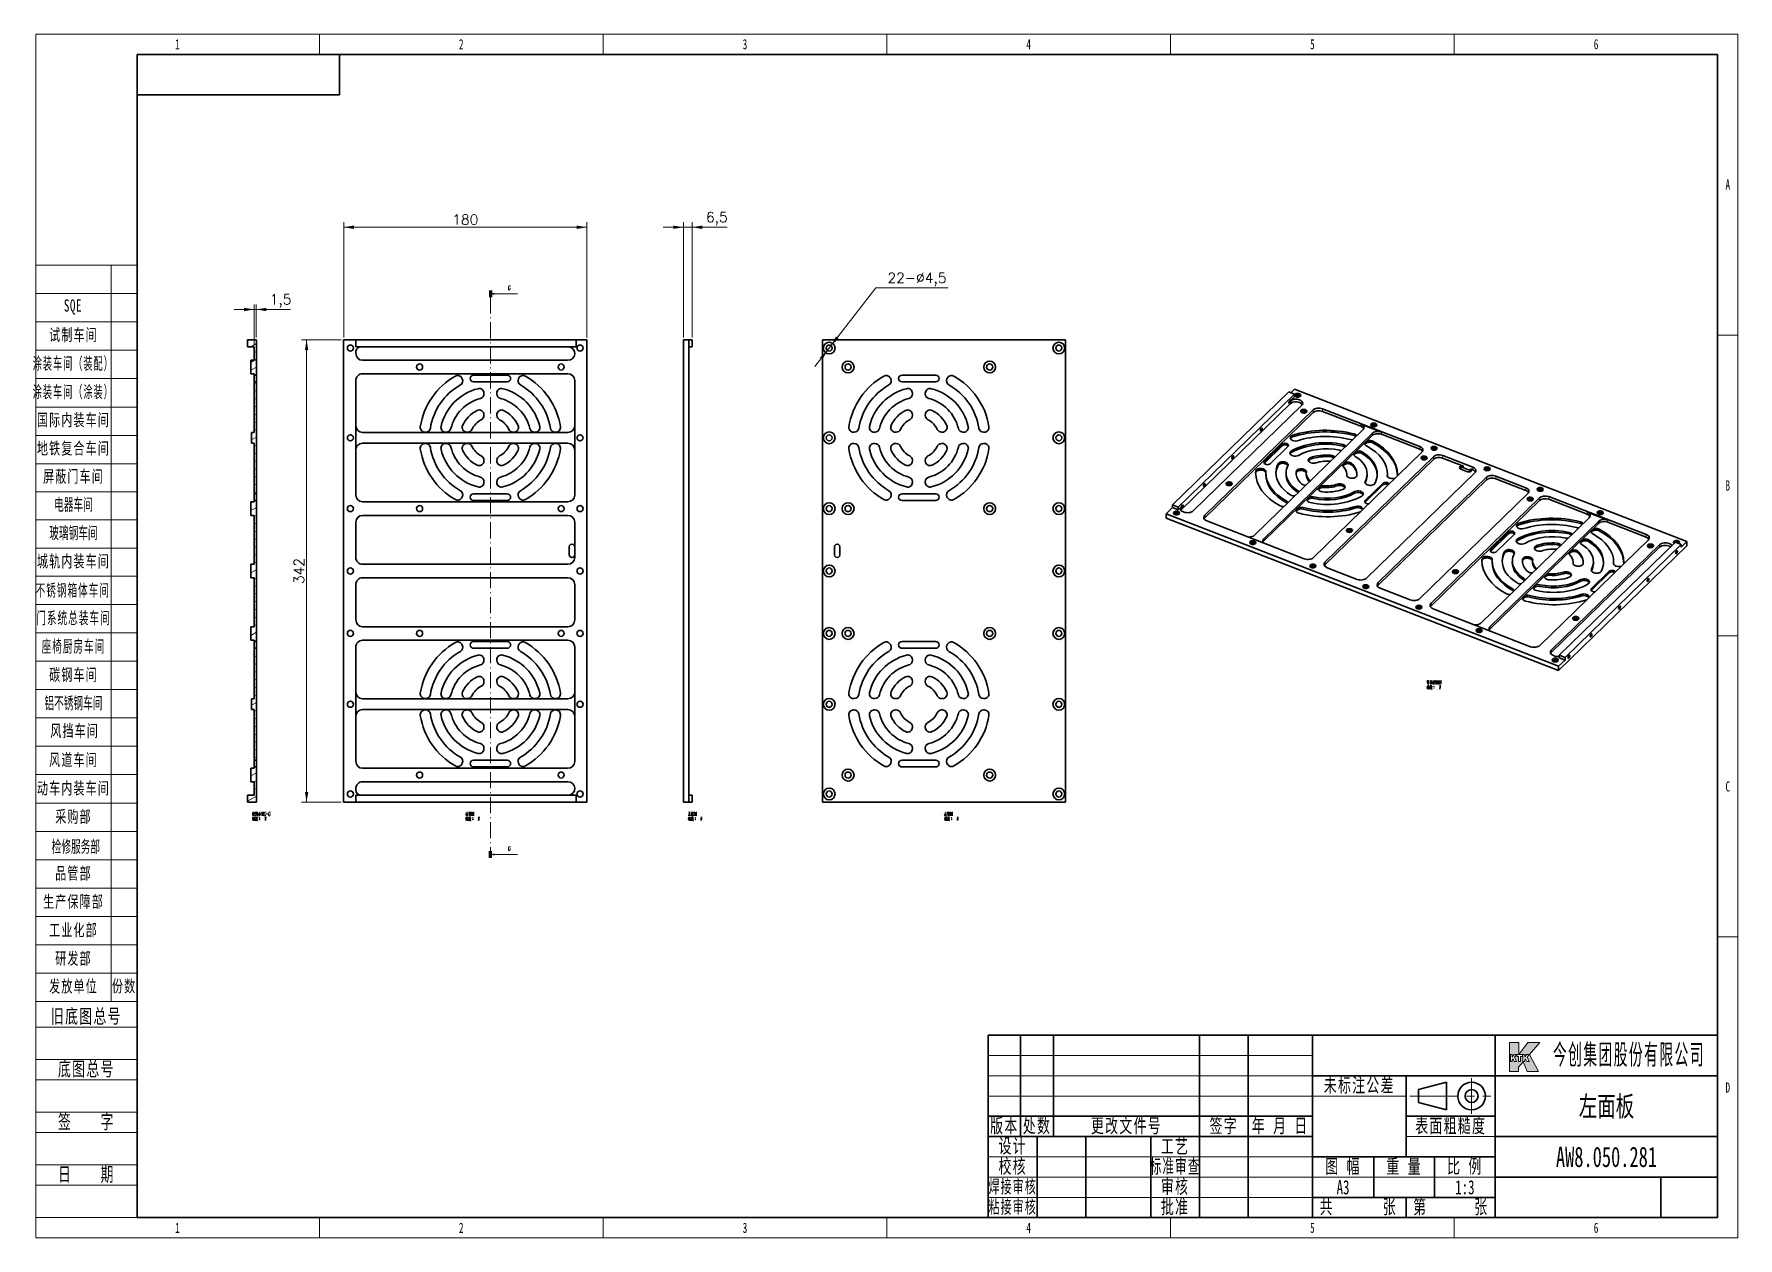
# Model space of a CAD drawing. Header units: millimetres. Extents: x -631 to 3210, y -561 to 2288.
# Drawn here: x 659 to 1920, y 476 to 1366 of the extents above; entities that cross this region are included whole.
import ezdxf
from ezdxf.enums import TextEntityAlignment as Align

# ---------------------------------------------------------------- set-up
doc = ezdxf.new("R2010")
doc.units = ezdxf.units.MM
doc.linetypes.add('DASHDOT', pattern=[18.5, 12, -3, 0.5, -3])
doc.linetypes.add('点画线', pattern=[18, 12, -2, 2, -2])
doc.layers.get('0').update_dxf_attribs({"lineweight": 18})
for name, color, linetype, lineweight in [('中心线层', 1, '点画线', 18), ('尺寸线层', 3, 'Continuous', 18), ('文本层', 3, 'Continuous', 18), ('粗实线层', 7, 'Continuous', 35), ('细实线层', 7, 'Continuous', 18), ('细线0层', 255, 'Continuous', 18)]:
    doc.layers.add(name, color=color, linetype=linetype, lineweight=lineweight)
doc.styles.add('_CAXA_TXTSTYLE_OVERRID_1', font='', dxfattribs={"width": 0.667, "height": 3.5})
doc.styles.get("Standard").update_dxf_attribs({"font": 'txt.shx', "bigfont": 'gbcbig.shx'})
doc.styles.add('标准', font='', dxfattribs={"width": 0.667})
doc.styles.get('_CAXA_TXTSTYLE_OVERRID_1').set_extended_font_data('仿宋')
doc.styles.get('标准').set_extended_font_data('宋体')
doc.dimstyles.get("Standard").update_dxf_attribs({"dimscale": 3, "dimtxt": 0.18, "dimasz": 0.18, "dimexe": 0.18, "dimexo": 0.0625, "dimgap": 0.09, "dimtad": 0, "dimtih": 1, "dimtoh": 1, "dimdec": 4, "dimzin": 0, "dimdsep": 46, "dimtxsty": 'Standard', "dimcen": 0.09, "dimdle": 0.36, "dimadec": 0, "dimazin": 0, "dimtfac": 1, "dimtdec": 4, "dimtofl": 0, "dimtmove": 0, "dimatfit": 3, "dimfxl": 0, "dimtolj": 1, "dimtzin": 0, "dimarcsym": 0})

msp = doc.modelspace()

# ---------------------------------------------------------------- blocks, each defined once
blk = doc.blocks.new('*X2')
at = {"layer": '尺寸线层', "linetype": 'Continuous'}
for p, q in [((-185, 91.49), (-210, 91.49)), ((-191.37, 91.49), (-191.37, -90.21)), ((-185, 84.49), (-210, 84.49)), ((-185, 77.49), (-210, 77.49)), ((-185, 70.49), (-210, 70.49)), ((-185, 63.49), (-210, 63.49)), ((-185, 56.49), (-210, 56.49)), ((-185, 49.49), (-210, 49.49)), ((-185, 42.49), (-210, 42.49)), ((-185, 35.56), (-210, 35.56)), ((-185, 35.56), (-210, 35.56)), ((-185, 28.64), (-210, 28.64)), ((-185, 28.64), (-210, 28.64)), ((-185, 21.71), (-210, 21.71)), ((-185, 21.71), (-210, 21.71)), ((-185, 14.79), (-210, 14.79)), ((-185, 7.79), (-210, 7.79)), ((-185, 0.79), (-210, 0.79)), ((-185, -6.21), (-210, -6.21)), ((-185, -13.21), (-210, -13.21)), ((-185, -20.21), (-210, -20.21)), ((-185, -27.21), (-210, -27.21)), ((-185, -34.21), (-210, -34.21)), ((-185, -41.21), (-210, -41.21)), ((-185, -48.21), (-210, -48.21)), ((-185, -55.21), (-210, -55.21)), ((-185, -62.21), (-210, -62.21)), ((-185, -69.21), (-210, -69.21)), ((-185, -76.21), (-210, -76.21)), ((-185, -83.21), (-210, -83.21)), ((-185, -90.21), (-210, -90.21))]:
    blk.add_line(p, q, dxfattribs=at)
at = {"layer": '文本层'}
for p, q in [((-210, -96.5), (-185, -96.5)), ((-210, -104.5), (-185, -104.5)), ((-210, -109.5), (-185, -109.5)), ((-210, -117.5), (-185, -117.5)), ((-210, -122.5), (-185, -122.5)), ((-210, -130.5), (-185, -130.5)), ((-210, -135.5), (-185, -135.5)), ((-210, -143.5), (-185, -143.5))]:
    blk.add_line(p, q, dxfattribs=at)
at = {"layer": '粗实线层'}
for p, q in [((-185, -143.5), (-185, 143.5)), ((-185, 143.5), (205, 143.5)), ((-135, 143.5), (-135, 133.5)), ((205, -143.5), (205, 143.5)), ((-135, 133.5), (-185, 133.5)), ((-185, -143.5), (205, -143.5))]:
    blk.add_line(p, q, dxfattribs=at)
at = {"layer": '细实线层'}
for p, q in [((-210, -148.5), (-210, 148.5)), ((-210, 148.5), (210, 148.5)), ((-140, 148.5), (-140, 143.5)), ((-70, 148.5), (-70, 143.5)), ((0, 148.5), (0, 143.5)), ((70, 148.5), (70, 143.5)), ((140, 148.5), (140, 143.5)), ((210, -148.5), (210, 148.5)), ((210, 148.5), (210, 143.5)), ((210, 74.25), (205, 74.25)), ((210, 0), (205, 0)), ((210, -74.25), (205, -74.25)), ((-140, -148.5), (-140, -143.5)), ((-70, -148.5), (-70, -143.5)), ((0, -148.5), (0, -143.5)), ((70, -148.5), (70, -143.5)), ((140, -148.5), (140, -143.5)), ((210, -148.5), (210, -143.5)), ((-210, -148.5), (210, -148.5)), ((-210, -148.5), (-185, -148.5)), ((210, -148.5), (205, -148.5))]:
    blk.add_line(p, q, dxfattribs=at)
at = {"layer": '尺寸线层', "linetype": 'Continuous', "char_height": 3, "attachment_point": 5, "style": '标准'}
for s, insert, width, line_spacing_factor in [('\\T1.1;\\W0.667;SQE', (-200.8, 81.17), 31.0587, 0.47619), ('\\T1.1;\\W0.667;试制车间', (-200.68, 74.14), 31.0587, 0.57381), ('\\T1.1;\\W0.54149;涂装车间（装配）', (-200.73, 67.06), 27.5396, 0.574243), ('\\T1.1;\\W0.54149;涂装车间（涂装）', (-200.73, 60.06), 27.5396, 0.574243), ('\\T1.1;\\W0.667;国际内装车间', (-200.68, 53.14), 31.0587, 0.561905), ('\\T1.1;\\W0.667;地铁复合车间', (-200.68, 46.14), 31.0587, 0.561905), ('\\T1.1;\\W0.667;屏蔽门车间', (-200.68, 39.21), 31.0587, 0.561905), ('\\W1;{\\W0.567;\\T1;电器车间}', (-200.68, 32.29), 37.2629, 0.561905), ('\\W1;{\\W0.567;\\T1;玻璃钢车间}', (-200.68, 25.29), 37.2629, 0.564286), ('\\T1.1;城轨内装车间', (-200.68, 18.29), 18.6315, 1.15057), ('\\T1.1;{\\W0.567;不锈钢箱体车间}', (-200.85, 11.13), 18.6315, 1.15057), ('\\T1.1;{\\W0.567;门系统总装车间}', (-200.68, 4.29), 18.6315, 1.15057), ('\\T1.1;{\\W0.567;座椅厨房车间}', (-200.68, -2.71), 18.6315, 1.15057), ('\\T1.1;碳钢车间', (-200.68, -9.71), 18.6315, 1.15057), ('{\\W0.567;\\T1;铝不锈钢车间}', (-200.68, -16.71), 18.6315, 1.15057), ('\\T1.1;风挡车间', (-200.39, -23.55), 18.6315, 1.15057), ('\\T1.1;风道车间', (-200.68, -30.71), 18.6315, 1.15057), ('\\T1.1;动车内装车间', (-200.68, -37.71), 18.6315, 1.15057), ('\\T1.1;采购部', (-200.68, -44.71), 18.6315, 1.15057), ('\\W1;{\\W0.567;\\T1;检修服务部}', (-200.08, -52.1), 37.2629, 0.564286), ('\\T1.1;品管部', (-200.68, -58.71), 18.6315, 1.15057), ('\\T1.1;生产保障部', (-200.68, -65.71), 18.6315, 1.15057), ('\\T1.1;工业化部', (-200.68, -72.71), 18.6315, 1.15057), ('\\T1.1;研发部', (-200.68, -79.71), 18.6315, 1.15057), ('\\T1.1;发放单位', (-200.68, -86.58), 18.6315, 0.853342), ('\\T1.1;份数', (-188.18, -86.53), 6.3685, 1.15057)]:
    blk.add_mtext(s, dxfattribs=dict(at, insert=insert, width=width, line_spacing_factor=line_spacing_factor))
at = {"layer": '尺寸线层', "style": '标准'}
for tag, height, width, p in [('T1', 2.5, 0.667, (-175, 146)), ('T2', 2.5, 0.667, (-105, 146)), ('T3', 2.5, 0.667, (-35, 146)), ('T4', 2.5, 0.667, (35, 146)), ('T5', 2.5, 0.667, (105, 146)), ('T6', 2.5, 0.667, (175, 146)), ('R1', 2.5, 0.667, (207.5, 111.38)), ('SQE', 3.5, 0.667, (-188.18, 80.99)), ('试制车间', 3.5, 0.28375, (-188.18, 73.99)), ('涂装车间（装配）', 3.5, 0.147264, (-188.18, 66.99)), ('涂装车间（涂装）', 3.5, 0.147264, (-188.18, 59.99)), ('国际内装车间', 3.5, 0.189302, (-188.18, 52.99)), ('地铁复合车间', 3.5, 0.186278, (-188.18, 46.02)), ('屏蔽门车间', 3.5, 0.225254, (-188.18, 39.14)), ('R2', 2.5, 0.667, (207.5, 37.12)), ('电器车间', 3.5, 0.292284, (-188.18, 32.21)), ('玻璃钢车间', 3.5, 0.225603, (-188.18, 25.29)), ('城轨内装车间', 3.5, 0.186278, (-188.18, 18.29)), ('不锈钢箱体车间', 3.5, 0.15932, (-188.18, 11.29)), ('门系统总装车间', 3.5, 0.161527, (-188.18, 4.29)), ('座椅厨房车间', 3.5, 0.186516, (-188.18, -2.71)), ('碳钢车间', 3.5, 0.28375, (-188.18, -9.71)), ('铝不锈钢车间', 3.5, 0.186397, (-188.18, -16.71)), ('风挡车间', 3.5, 0.284026, (-188.18, -23.71)), ('风道车间', 3.5, 0.284026, (-188.18, -30.71)), ('动车内装车间', 3.5, 0.186397, (-188.18, -37.71)), ('R3', 2.5, 0.667, (207.5, -37.12)), ('采购部', 3.5, 0.378308, (-188.18, -44.71)), ('检修服务部', 3.5, 0.223014, (-188.18, -51.71)), ('品管部', 3.5, 0.389426, (-188.18, -58.71)), ('生产保障部', 3.5, 0.223356, (-188.18, -65.71)), ('工业化部', 3.5, 0.281557, (-188.18, -72.71)), ('研发部', 3.5, 0.3788, (-188.18, -79.71)), ('旧底图总号', 3, 0.667, (-197.5, -100.5)), ('底图总号', 3, 0.667, (-197.5, -113.5)), ('R4', 2.5, 0.667, (207.5, -111.38)), ('签字', 3, 0.667, (-197.5, -126.5)), ('日期', 3, 0.667, (-197.5, -139.5)), ('B1', 2.5, 0.667, (-175, -146)), ('B2', 2.5, 0.667, (-105, -146)), ('B3', 2.5, 0.667, (-35, -146)), ('B4', 2.5, 0.667, (35, -146)), ('B5', 2.5, 0.667, (105, -146)), ('B6', 2.5, 0.667, (175, -146))]:
    blk.add_attdef(tag, text='', height=height, dxfattribs=dict(at, width=width)).set_placement(p, align=Align.MIDDLE_CENTER)
at = {"layer": '尺寸线层', "style": '标准', "width": 0.667}
blk.add_attdef('图号', text='', height=5.33, rotation=180, dxfattribs=at).set_placement((-160, 138.5), align=Align.MIDDLE_CENTER)
at = {"layer": '文本层', "char_height": 3.5, "width": 25, "attachment_point": 5, "style": '标准'}
for s, insert in [('\\T1.1;旧底图总号', (-197.5, -94)), ('\\T1.1;底图总号', (-197.5, -107)), ('\\T1.1;签    字', (-197.5, -120)), ('\\T1.1;日    期', (-197.5, -133))]:
    blk.add_mtext(s, dxfattribs=dict(at, insert=insert))
blk = doc.blocks.new('*X3')
at = {"layer": '粗实线层'}
h = blk.add_hatch(color=150, dxfattribs=at)
h.paths.add_polyline_path([(-51.35, 36.06), (-51.35, 40.67), (-51.35, 43.23), (-49.09, 43.23), (-49.09, 40.29), (-46.81, 43.23), (-43.85, 43.23), (-46.43, 40.25), (-44.22, 36.08), (-46.97, 36.08), (-48.02, 38.42), (-49.13, 37.14), (-49.13, 36.06)], flags=0)
h.paths.add_polyline_path([(-50.68, 39.59), (-50.67, 39.61), (-50.23, 40.23), (-49.58, 40.23), (-50.13, 39.6), (-49.61, 38.49), (-50.17, 38.49), (-50.49, 39.18), (-50.68, 38.97), (-50.68, 38.49), (-51.13, 38.49), (-51.13, 39.61), (-51.13, 40.23), (-50.68, 40.23), (-50.68, 39.61)], flags=0)
h.paths.add_polyline_path([(-49.12, 38.49), (-49.12, 39.61), (-49.12, 39.76), (-49.55, 39.76), (-49.55, 40.23), (-48.19, 40.23), (-48.19, 39.76), (-48.65, 39.76), (-48.65, 38.49)], flags=0)
h.paths.add_polyline_path([(-48.03, 38.49), (-48.03, 39.53), (-48.03, 40.23), (-47.58, 40.23), (-47.58, 39.59), (-47.13, 40.23), (-46.48, 40.23), (-47.03, 39.6), (-46.51, 38.49), (-47.07, 38.49), (-47.39, 39.18), (-47.58, 38.97), (-47.58, 38.49)], flags=0)
at = {"layer": '中心线层'}
for p, q in [((-60.71, 25.6), (-60.71, 34.4)), ((-75.97, 30), (-55.97, 30))]:
    blk.add_line(p, q, dxfattribs=at)
at = {"layer": '尺寸线层'}
for p, q in [((-100, 40), (-180, 40)), ((-100, 35), (-180, 35)), ((-100, 30), (-180, 30)), ((-100, 15), (-180, 15)), ((-54.87, 10), (-180, 10)), ((-100, 5), (-180, 5))]:
    blk.add_line(p, q, dxfattribs=at)
at = {"layer": '文本层', "color": 150}
for p, q in [((-51.35, 36.06), (-51.35, 43.23)), ((-51.35, 43.23), (-49.09, 43.23)), ((-49.09, 43.23), (-49.09, 40.29)), ((-49.09, 40.29), (-46.81, 43.23)), ((-46.81, 43.23), (-43.85, 43.23)), ((-46.43, 40.25), (-43.85, 43.23)), ((-51.13, 40.23), (-51.13, 38.49)), ((-51.13, 40.23), (-50.68, 40.23)), ((-51.13, 38.49), (-50.68, 38.49)), ((-50.68, 40.23), (-50.68, 39.59)), ((-50.68, 39.59), (-50.23, 40.23)), ((-50.68, 38.97), (-50.49, 39.18)), ((-50.68, 38.49), (-50.68, 38.97)), ((-50.49, 39.18), (-50.17, 38.49)), ((-50.23, 40.23), (-49.58, 40.23)), ((-50.17, 38.49), (-49.61, 38.49)), ((-50.13, 39.6), (-49.58, 40.23)), ((-49.61, 38.49), (-50.13, 39.6)), ((-49.55, 40.23), (-48.19, 40.23)), ((-49.55, 40.23), (-49.55, 39.76)), ((-49.55, 39.76), (-49.12, 39.76)), ((-49.13, 37.14), (-48.02, 38.42)), ((-49.12, 39.76), (-49.12, 38.49)), ((-49.12, 38.49), (-48.65, 38.49)), ((-48.65, 39.76), (-48.19, 39.76)), ((-48.65, 39.76), (-48.65, 38.49)), ((-48.19, 40.23), (-48.19, 39.76)), ((-48.03, 40.23), (-48.03, 38.49)), ((-48.03, 40.23), (-47.58, 40.23)), ((-48.03, 38.49), (-47.58, 38.49)), ((-48.02, 38.42), (-46.97, 36.08)), ((-47.58, 40.23), (-47.58, 39.59)), ((-47.58, 39.59), (-47.13, 40.23)), ((-47.58, 38.97), (-47.39, 39.18)), ((-47.58, 38.49), (-47.58, 38.97)), ((-47.39, 39.18), (-47.07, 38.49)), ((-47.13, 40.23), (-46.48, 40.23)), ((-47.07, 38.49), (-46.51, 38.49)), ((-47.03, 39.6), (-46.48, 40.23)), ((-46.51, 38.49), (-47.03, 39.6)), ((-46.43, 40.25), (-44.22, 36.08)), ((-51.35, 36.06), (-49.13, 36.06)), ((-49.13, 36.06), (-49.13, 37.14)), ((-46.97, 36.08), (-44.22, 36.08))]:
    blk.add_line(p, q, dxfattribs=at)
at = {"layer": '文本层'}
blk.add_line((-49.13, 36.06), (-49.13, 36.06), dxfattribs=at)
at = {"layer": '粗实线层'}
for p, q in [((-180, 45), (-180, 0)), ((0, 45), (-180, 45)), ((-172, 45), (-172, 20)), ((-163.87, 45), (-163.87, 20)), ((-127.87, 45), (-127.87, 0)), ((-115.87, 45), (-115.87, 0)), ((-100, 0), (-100, 45)), ((-54.87, 45), (-54.87, 0)), ((0, 0), (0, 45)), ((-100, 35), (0, 35)), ((-76.87, 35), (-76.87, 15)), ((-73.79, 31.6), (-66.89, 33.4)), ((-73.79, 31.6), (-73.79, 28.4)), ((-66.89, 33.4), (-66.89, 26.6)), ((-73.79, 28.4), (-66.89, 26.6)), ((-100, 25), (-180, 25)), ((-54.87, 25), (-76.87, 25)), ((-100, 20), (-180, 20)), ((-167.87, 20), (-167.87, 0)), ((-155.87, 20), (-155.87, 0)), ((-139.87, 20), (-139.87, 0)), ((-54.87, 20), (0, 20)), ((-100, 15), (-54.87, 15)), ((-84.87, 15), (-84.87, 5)), ((-69.87, 15), (-69.87, 5)), ((0, 10), (-54.87, 10)), ((-14.04, 10), (-14.04, 0)), ((-100, 5), (-54.87, 5)), ((-76.87, 5), (-76.87, 0)), ((-180, 0), (0, 0))]:
    blk.add_line(p, q, dxfattribs=at)
for radius in [3.4, 1.6]:
    blk.add_circle((-60.71, 30), radius, dxfattribs=at)
at = {"layer": '细线0层'}
for p, q in [((-100, 30), (-76.87, 30)), ((-54.87, 20), (-76.87, 20))]:
    blk.add_line(p, q, dxfattribs=at)
at = {"layer": '尺寸线层', "attachment_point": 5}
for s, insert, char_height, width, style in [('\\T1.1;{\\W0.5;\\C150;今创集团股份有限公司}', (-21.9, 40), 5, 42.792, '_CAXA_TXTSTYLE_OVERRID_1'), ('\\T1.1;\\H0.929172x;\\W0.610078;焊接审核', (-173.93, 7.5), 3.5, 18.4107, '标准')]:
    blk.add_mtext(s, dxfattribs=dict(at, insert=insert, char_height=char_height, width=width, style=style))
at = {"layer": '尺寸线层', "char_height": 3.5, "attachment_point": 5, "style": '标准'}
for s, insert, width, line_spacing_factor in [('\\T1.1;\\W0.667;未标注公差', (-88.43, 32.5), 38.5655, 0.921667), ('\\T1.1;\\W0.667;版本', (-176, 22.5), 13.336, 0.921667), ('\\T1.1;\\W0.667;更改文件号', (-145.87, 22.5), 60.012, 0.917778), ('\\T1.1;\\W0.667;签字', (-121.87, 22.5), 20.004, 0.921667), ('\\T1.1;\\W0.667;年 月 日', (-107.93, 22.5), 26.4475, 0.921667), ('\\T1.1;\\W0.667;表面粗糙度', (-65.87, 22.5), 36.674, 0.921667), ('\\T1.1;\\W0.667;设计', (-173.93, 17.5), 20.2285, 0.886667), ('\\T1.1;\\W0.667;工艺', (-133.87, 17.5), 20.004, 0.847778), ('\\T1.1;\\W0.667;图 幅', (-92.43, 12.5), 25.2295, 0.917778), ('\\T1.1;\\W0.667;重 量', (-77.37, 12.5), 25.005, 0.875), ('\\T1.1;\\W0.667;比 例', (-62.37, 12.5), 25.005, 0.902222), ('\\T1.1;\\W0.667;审核', (-133.87, 7.5), 20.004, 0.925556), ('\\T1.1;\\W0.667;共', (-96.46, 2.5), 11.8108, 0.902222), ('\\T1.1;\\W0.667;张', (-80.87, 2.5), 13.336, 0.894444), ('\\T1.1;\\W0.667;第', (-73.37, 2.5), 11.669, 0.913889), ('\\T1.1;\\W0.667;张', (-58.31, 2.5), 11.4846, 0.894444)]:
    blk.add_mtext(s, dxfattribs=dict(at, insert=insert, width=width, line_spacing_factor=line_spacing_factor))
at = {"layer": '尺寸线层', "linetype": 'Continuous', "char_height": 3.5, "attachment_point": 5, "style": '标准'}
for s, insert, width, line_spacing_factor in [('\\T1.1;\\W0.667;处数', (-167.93, 22.5), 13.5605, 0.917778), ('\\T1.1;\\W0.667;校核', (-173.93, 12.5), 20.2285, 0.925556), ('\\T1.1;\\W0.594321;标准审查', (-133.87, 12.5), 19.1319, 0.917778), ('\\T1.1;\\W0.667;批准', (-133.87, 2.5), 20.004, 0.91)]:
    blk.add_mtext(s, dxfattribs=dict(at, insert=insert, width=width, line_spacing_factor=line_spacing_factor))
at = {"layer": '尺寸线层', "linetype": 'Continuous', "insert": (-173.93, 2.5), "char_height": 3.5, "width": 18.4107, "attachment_point": 5, "style": '标准'}
blk.add_mtext('\\T1.1;\\H0.929172x;\\W0.610078;粘接审核', dxfattribs=at)
at = {"layer": '尺寸线层', "style": '标准'}
for tag, height, width, p in [('KTK版本4', 3.34, 0.37182, (-176, 42.5)), ('处数4', 3.36, 0.62988, (-167.93, 42.5)), ('更改文件号4', 3.36, 0.667, (-145.87, 42.5)), ('签字4', 3.34, 0.667, (-121.87, 42.5)), ('年月日4', 3.34, 0.667, (-107.93, 42.5)), ('材料', 5, 0.667, (-77.43, 40)), ('KTK版本3', 3.34, 0.374264, (-176, 37.5)), ('处数3', 3.36, 0.636828, (-167.93, 37.5)), ('更改文件号3', 3.36, 0.667, (-145.87, 37.5)), ('签字3', 3.34, 0.667, (-121.87, 37.5)), ('年月日3', 3.34, 0.667, (-107.93, 37.5)), ('KTK版本2', 3.34, 0.374264, (-176, 32.5)), ('处数2', 3.36, 0.636828, (-167.93, 32.5)), ('更改文件号2', 3.36, 0.667, (-145.87, 32.5)), ('签字2', 3.34, 0.667, (-121.87, 32.5)), ('年月日2', 3.34, 0.667, (-107.93, 32.5)), ('KTK版本', 3.34, 0.429424, (-176, 27.5)), ('处数1', 3.36, 0.647024, (-167.93, 27.5)), ('更改文件号1', 3.36, 0.667, (-145.87, 27.5)), ('签字1', 3.34, 0.667, (-121.87, 27.5)), ('年月日1', 3.34, 0.667, (-107.93, 27.5)), ('名称', 5, 0.667, (-27.43, 27.5)), ('设计', 3.47, 0.667, (-161.87, 17.5)), ('设计日期', 3.5, 0.667, (-147.87, 17.5)), ('工艺', 3.5, 0.667, (-121.87, 17.5)), ('工艺日期', 3.41, 0.667, (-107.93, 17.5)), ('图号', 5, 0.667, (-27.43, 15)), ('校核', 3.5, 0.667, (-161.87, 12.5)), ('校核日期', 3.33, 0.667, (-147.87, 12.5)), ('标准审核', 3.33, 0.594979, (-121.87, 12.5)), ('标准审核日期', 3.33, 0.525265, (-107.93, 12.5)), ('焊接审核', 3.25, 0.602894, (-161.87, 7.5)), ('焊接审核日期', 3.25, 0.538358, (-147.87, 7.5)), ('审核', 3.33, 0.667, (-121.87, 7.5)), ('审核日期', 3.33, 0.667, (-107.93, 7.5)), ('图幅', 3.36, 0.667, (-92.43, 7.5)), ('重量', 3.5, 0.667, (-77.37, 7.5)), ('比例', 3.41, 0.667, (-62.37, 7.5)), ('粘接审核', 3.25, 0.602894, (-161.87, 2.5)), ('粘接审核日期', 3.25, 0.538358, (-147.87, 2.5)), ('批准', 3.38, 0.667, (-121.87, 2.5)), ('批准日期', 3.37, 0.667, (-107.93, 2.5)), ('共几张', 3.38, 0.512128, (-88.89, 2.5)), ('第几张', 3.36, 0.521411, (-65.81, 2.5)), ('原图号', 5, 0.667, (-34.45, 5.12)), ('客户版本', 5, 0.462605, (-7.02, 5))]:
    blk.add_attdef(tag, text='', height=height, dxfattribs=dict(at, width=width)).set_placement(p, align=Align.MIDDLE_CENTER)
blk = doc.blocks.new('*X16')
at = {"layer": '尺寸线层', "linetype": 'Continuous'}
for points in [[(888, 1223.5), (895.5, 1224.8), (895.5, 1222.3)], [(1068, 1223.5), (1060.5, 1224.8), (1060.5, 1222.3)]]:
    blk.add_hatch(color=0, dxfattribs=at).paths.add_polyline_path(points, flags=0)
at = {"layer": '尺寸线层', "color": 0, "linetype": 'Continuous'}
for p, q in [((888, 1142), (888, 1227.3)), ((888, 1223.5), (1068, 1223.5)), ((1068, 1142), (1068, 1227.3))]:
    blk.add_line(p, q, dxfattribs=at)
at = {"layer": '尺寸线层', "color": 0, "insert": (978, 1229.2), "char_height": 7.5, "width": 36.429, "attachment_point": 5}
blk.add_mtext('180', dxfattribs=at)
blk = doc.blocks.new('*X17')
at = {"layer": '尺寸线层', "linetype": 'Continuous'}
for points in [[(860.5, 1140.1), (861.8, 1132.6), (859.3, 1132.6)], [(860.5, 798.1), (861.8, 805.6), (859.3, 805.6)]]:
    blk.add_hatch(color=0, dxfattribs=at).paths.add_polyline_path(points, flags=0)
at = {"layer": '尺寸线层', "color": 0, "linetype": 'Continuous'}
for p, q in [((886.1, 1140.1), (856.8, 1140.1)), ((860.5, 1140.1), (860.5, 798.1)), ((886.1, 798.1), (856.8, 798.1))]:
    blk.add_line(p, q, dxfattribs=at)
at = {"layer": '尺寸线层', "color": 0, "insert": (854.9, 969.1), "char_height": 7.5, "width": 38.571, "attachment_point": 5, "rotation": 90}
blk.add_mtext('342', dxfattribs=at)
blk = doc.blocks.new('*X18')
at = {"layer": '尺寸线层', "linetype": 'Continuous'}
for points in [[(1139.4, 1223.5), (1131.9, 1224.8), (1131.9, 1222.3)], [(1145.9, 1223.5), (1153.4, 1224.8), (1153.4, 1222.3)]]:
    blk.add_hatch(color=0, dxfattribs=at).paths.add_polyline_path(points, flags=0)
at = {"layer": '尺寸线层', "color": 0, "linetype": 'Continuous'}
for p, q in [((1124.4, 1223.5), (1171.9, 1223.5)), ((1139.4, 1142), (1139.4, 1227.3)), ((1145.9, 1142), (1145.9, 1227.3))]:
    blk.add_line(p, q, dxfattribs=at)
at = {"layer": '尺寸线层', "color": 0, "insert": (1164.2, 1229.9), "char_height": 7.5, "width": 30.714, "attachment_point": 5}
blk.add_mtext('6,5', dxfattribs=at)
blk = doc.blocks.new('*X50')
at = {"layer": '尺寸线层', "linetype": 'Continuous'}
for points in [[(821.8, 1162.7), (814.3, 1161.4), (814.3, 1163.9)], [(823.3, 1162.7), (830.8, 1161.4), (830.8, 1163.9)]]:
    blk.add_hatch(color=0, dxfattribs=at).paths.add_polyline_path(points, flags=0)
at = {"layer": '尺寸线层', "color": 0, "linetype": 'Continuous'}
for p, q in [((848.6, 1162.7), (806.8, 1162.7)), ((821.8, 1137), (821.8, 1166.4)), ((823.3, 1142), (823.3, 1166.4))]:
    blk.add_line(p, q, dxfattribs=at)
at = {"layer": '尺寸线层', "color": 0, "insert": (841.3, 1169), "char_height": 7.5, "width": 29.286, "attachment_point": 5}
blk.add_mtext('1,5', dxfattribs=at)
blk = doc.blocks.new('*X51')
at = {"layer": '尺寸线层', "linetype": 'Continuous'}
for points in [[(1248.7, 1135.9), (1254.3, 1141), (1252.3, 1142.6)], [(1246, 1132.3), (1242.4, 1125.6), (1240.4, 1127.1)]]:
    blk.add_hatch(color=0, dxfattribs=at).paths.add_polyline_path(points, flags=0)
at = {"layer": '尺寸线层', "color": 0, "linetype": 'Continuous'}
for q in [(1236.8, 1120.4), (1335.4, 1178.6)]:
    blk.add_line((1281.8, 1178.6), q, dxfattribs=at)
at = {"layer": '尺寸线层', "color": 0, "insert": (1312.3, 1184.9), "char_height": 7.5, "width": 92.143, "attachment_point": 5}
blk.add_mtext('22-%%C4,5', dxfattribs=at)

# ---------------------------------------------------------------- dimensions: what is measured, and where the dimension line sits
at = {"layer": '尺寸线层'}
for base, p2, angle, picture, middle in [((1067.97, 1223.534), (1067.97, 1140.08), 180, '*X16', (977.97, 1223.534)), ((860.548, 798.08), (887.97, 798.08), 90, '*X17', (860.548, 969.08))]:
    dim = msp.add_linear_dim(base=base, p1=(887.97, 1140.08), p2=p2, angle=angle, dimstyle='Standard', override={"dimtxt": 2.5, "dimasz": 2.5, "dimexe": 1.25, "dimexo": 0.625, "dimgap": 0.625, "dimtad": 1, "dimtih": 0, "dimtoh": 0, "dimdec": 2, "dimzin": 8, "dimdsep": 44, "dimsah": 1, "dimdle": 5, "dimtdec": 2, "dimtofl": 1, "dimatfit": 0, "dimtfill": 1, "dimtzin": 8}, dxfattribs=at)
    dim.commit()
    dim.dimension.update_dxf_attribs({"geometry": picture, "text_midpoint": middle})
dim = msp.add_linear_dim(base=(1145.938, 1223.534), p1=(1139.438, 1140.08), p2=(1145.938, 1140.08), dimstyle='Standard', override={"dimtxt": 2.5, "dimasz": 2.5, "dimexe": 1.25, "dimexo": 0.625, "dimgap": 0.625, "dimtad": 1, "dimtih": 0, "dimtoh": 0, "dimdec": 2, "dimzin": 8, "dimdsep": 44, "dimsah": 1, "dimdle": 5, "dimtdec": 2, "dimtofl": 1, "dimatfit": 0, "dimtfill": 1, "dimtzin": 8}, dxfattribs=at)
dim.commit()
dim.dimension.update_dxf_attribs({"geometry": '*X18', "text_midpoint": (1164.116, 1223.534)})
dim = msp.add_diameter_dim_2p(p1=(1245.974, 1132.301), p2=(1248.729, 1135.859), dimstyle='Standard', override={"dimtxt": 2.5, "dimasz": 2.5, "dimexe": 1.25, "dimexo": 0.625, "dimgap": 0.625, "dimtad": 1, "dimdec": 2, "dimzin": 8, "dimdsep": 44, "dimpost": '22-%%C<>', "dimsah": 1, "dimdle": 5, "dimtdec": 2, "dimtofl": 1, "dimtmove": 0, "dimatfit": 1, "dimtfill": 1, "dimtzin": 8}, dxfattribs=at)
dim.commit()
dim.dimension.update_dxf_attribs({"geometry": '*X51', "text_midpoint": (1281.787, 1178.564), "dimtype": 163})
dim = msp.add_linear_dim(base=(821.848, 1162.657), p1=(823.348, 1140.08), p2=(821.848, 1135.08), dimstyle='Standard', override={"dimtxt": 2.5, "dimasz": 2.5, "dimexe": 1.25, "dimexo": 0.625, "dimgap": 0.625, "dimtad": 1, "dimtih": 0, "dimtoh": 0, "dimdec": 2, "dimzin": 8, "dimdsep": 44, "dimsah": 1, "dimdle": 5, "dimtdec": 2, "dimtofl": 1, "dimatfit": 0, "dimtfill": 1, "dimtzin": 8}, dxfattribs=at)
dim.commit()
dim.dimension.update_dxf_attribs({"geometry": '*X50', "text_midpoint": (841.27, 1162.657), "dimtype": 160})

# ---------------------------------------------------------------- hatches: boundary and pattern name
at = {"lineweight": 13}
for points in [[(999.57, 1175.084), (996.57, 1174.28), (999.57, 1173.476)], [(999.57, 760.089), (996.57, 759.285), (999.57, 758.482)]]:
    msp.add_hatch(color=7, dxfattribs=at).paths.add_polyline_path(points, flags=0)

# ---------------------------------------------------------------- linework, layer by layer
at = {"color": 7, "lineweight": 100, "ltscale": 0.125}
for p, q in [((996.57, 1176.78), (996.57, 1171.78)), ((996.57, 756.785), (996.57, 761.785))]:
    msp.add_line(p, q, dxfattribs=at)
at = {"color": 7, "lineweight": 13}
for p, q in [((996.57, 1174.28), (1016.57, 1174.28)), ((996.57, 759.285), (1016.57, 759.285))]:
    msp.add_line(p, q, dxfattribs=at)
at = {"color": 7, "linetype": 'DASHDOT', "lineweight": 13}
msp.add_line((996.57, 1171.78), (996.57, 761.785), dxfattribs=at)
at = {"color": 7, "lineweight": 35, "ltscale": 0.1625}
for p, q in [((823.348, 1140.08), (816.848, 1140.08)), ((823.348, 798.08), (816.848, 798.08))]:
    msp.add_line(p, q, dxfattribs=at)
at = {"color": 7, "lineweight": 35, "ltscale": 0.125}
for p, q in [((816.848, 1140.08), (816.848, 1135.08)), ((821.848, 1135.08), (816.848, 1135.08)), ((896.97, 1140.08), (896.97, 1135.08)), ((1059.97, 1135.08), (1059.97, 1140.08)), ((1145.938, 1140.08), (1145.938, 1135.08)), ((821.848, 803.08), (816.848, 803.08)), ((816.848, 803.08), (816.848, 798.08)), ((896.97, 798.08), (896.97, 803.08)), ((1059.97, 798.08), (1059.97, 803.08)), ((1145.938, 798.08), (1145.938, 803.08))]:
    msp.add_line(p, q, dxfattribs=at)
at = {"color": 7, "lineweight": 13, "ltscale": 0.034083}
msp.add_line((816.848, 1139.399), (818.029, 1140.08), dxfattribs=at)
at = {"color": 7, "lineweight": 13, "ltscale": 0.114879}
msp.add_line((819.369, 1135.08), (823.348, 1137.378), dxfattribs=at)
at = {"color": 7, "lineweight": 35, "ltscale": 0.25}
for p, q in [((821.848, 1135.08), (821.848, 1125.08)), ((819.348, 1125.08), (819.348, 1115.08)), ((819.348, 1020.28), (819.348, 1010.28)), ((819.348, 974.08), (819.348, 964.08)), ((819.348, 927.88), (819.348, 917.88)), ((819.348, 823.08), (819.348, 813.08)), ((821.848, 813.08), (821.848, 803.08))]:
    msp.add_line(p, q, dxfattribs=at)
at = {"color": 7, "lineweight": 35}
for p, q in [((823.348, 1140.08), (823.348, 798.08)), ((887.97, 798.08), (887.97, 1140.08)), ((896.97, 1140.08), (1059.97, 1140.08)), ((896.97, 1135.08), (1059.97, 1135.08)), ((1067.97, 1140.08), (1067.97, 798.08)), ((1139.438, 798.08), (1139.438, 1140.08)), ((1143.438, 798.08), (1143.438, 1140.08)), ((1422.351, 1140.08), (1242.351, 1140.08)), ((1242.351, 1140.08), (1242.351, 798.08)), ((1422.351, 798.08), (1422.351, 1140.08)), ((1053.97, 1125.08), (901.97, 1125.08)), ((821.848, 1115.08), (821.848, 1071.68)), ((896.97, 1025.28), (896.97, 1110.08)), ((901.97, 1115.08), (1053.97, 1115.08)), ((984.07, 1114.08), (1009.07, 1114.08)), ((1058.97, 1110.08), (1058.97, 1025.28)), ((1301.251, 1114.08), (1326.251, 1114.08)), ((1009.07, 1109.08), (984.07, 1109.08)), ((1326.251, 1109.08), (1301.251, 1109.08)), ((1501.539, 1018.032), (1587.527, 1101.595)), ((1505.786, 1016.383), (1591.774, 1099.946)), ((1591.716, 1103.715), (1882.225, 990.868)), ((1507.834, 1014.47), (1588.547, 1092.906)), ((1597.072, 1091.588), (1516.887, 1013.665)), ((1525.35, 1008.383), (1605.535, 1086.307)), ((1525.382, 1010.365), (1605.567, 1088.289)), ((1612.42, 1087.221), (1640.792, 1076.2)), ((1612.451, 1089.202), (1684.484, 1061.222)), ((1562.241, 995.648), (1642.426, 1073.572)), ((821.848, 1063.68), (821.848, 1020.28)), ((901.97, 1071.68), (1053.97, 1071.68)), ((1053.97, 1063.68), (901.97, 1063.68)), ((1569.012, 991.423), (1649.197, 1069.347)), ((1649.222, 1070.933), (1569.036, 993.009)), ((1656.082, 1070.261), (1684.453, 1059.24)), ((1686.094, 1057.009), (1605.908, 979.085)), ((1614.372, 973.803), (1694.557, 1051.727)), ((1614.403, 975.785), (1694.588, 1053.709)), ((1723.728, 1045.977), (1701.473, 1054.622)), ((1725.338, 1041.764), (1645.153, 963.84)), ((1653.616, 958.559), (1733.802, 1036.483)), ((1653.647, 960.541), (1733.832, 1038.465)), ((1740.686, 1037.397), (1762.942, 1028.752)), ((1740.718, 1039.378), (1762.973, 1030.733)), ((984.07, 1026.28), (1009.07, 1026.28)), ((1301.251, 1026.28), (1326.251, 1026.28)), ((1764.582, 1026.52), (1684.397, 948.596)), ((1692.892, 945.297), (1773.077, 1023.221)), ((1779.93, 1022.152), (1808.302, 1011.132)), ((1779.962, 1024.134), (1851.994, 996.153)), ((821.848, 1010.28), (821.848, 974.08)), ((1053.97, 1020.28), (901.97, 1020.28)), ((901.97, 1010.28), (1053.97, 1010.28)), ((1009.07, 1021.28), (984.07, 1021.28)), ((1326.251, 1021.28), (1301.251, 1021.28)), ((1787.269, 898.59), (1496.76, 1011.437)), ((1692.861, 943.315), (1773.046, 1021.239)), ((896.97, 979.08), (896.97, 1005.28)), ((1058.97, 979.08), (1058.97, 1005.28)), ((1787.22, 895.419), (1496.71, 1008.266)), ((1599.024, 978.171), (1526.991, 1006.152)), ((1729.751, 930.58), (1809.936, 1008.504)), ((1736.522, 926.355), (1816.707, 1004.279)), ((1816.732, 1005.864), (1736.547, 927.94)), ((1823.592, 1005.192), (1851.964, 994.172)), ((1853.604, 991.94), (1773.419, 914.016)), ((1781.882, 908.735), (1862.068, 986.659)), ((1781.913, 910.717), (1862.098, 988.641)), ((1882.176, 987.698), (1787.22, 895.419)), ((1873.789, 990.399), (1787.801, 906.835)), ((1878.036, 988.749), (1792.048, 905.186)), ((1053.97, 974.08), (901.97, 974.08)), ((1638.268, 962.927), (1616.012, 971.572)), ((821.848, 964.08), (821.848, 927.88)), ((896.97, 932.88), (896.97, 959.08)), ((901.97, 964.08), (1053.97, 964.08)), ((1058.97, 959.08), (1058.97, 932.88)), ((1677.512, 947.683), (1655.257, 956.328)), ((1766.534, 913.103), (1694.501, 941.084)), ((1053.97, 927.88), (901.97, 927.88)), ((821.848, 917.88), (821.848, 874.48)), ((896.97, 828.08), (896.97, 912.88)), ((901.97, 917.88), (1053.97, 917.88)), ((984.07, 916.88), (1009.07, 916.88)), ((1009.07, 911.88), (984.07, 911.88)), ((1058.97, 912.88), (1058.97, 828.08)), ((1301.251, 916.88), (1326.251, 916.88)), ((1326.251, 911.88), (1301.251, 911.88)), ((901.97, 874.48), (1053.97, 874.48)), ((821.848, 866.48), (821.848, 823.08)), ((1053.97, 866.48), (901.97, 866.48)), ((1053.97, 823.08), (901.97, 823.08)), ((984.07, 829.08), (1009.07, 829.08)), ((1009.07, 824.08), (984.07, 824.08)), ((1301.251, 829.08), (1326.251, 829.08)), ((1326.251, 824.08), (1301.251, 824.08)), ((901.97, 813.08), (1053.97, 813.08)), ((1059.97, 803.08), (896.97, 803.08)), ((1059.97, 798.08), (896.97, 798.08)), ((1242.351, 798.08), (1422.351, 798.08))]:
    msp.add_line(p, q, dxfattribs=at)
at = {"color": 7, "lineweight": 35, "ltscale": 0.225}
for p, q in [((887.97, 1140.08), (896.97, 1140.08)), ((896.97, 798.08), (887.97, 798.08))]:
    msp.add_line(p, q, dxfattribs=at)
at = {"color": 7, "lineweight": 35, "ltscale": 0.001047}
msp.add_line((1054.615, 1135.08), (1054.615, 1135.038), dxfattribs=at)
at = {"color": 7, "lineweight": 35, "ltscale": 0.2}
for p, q in [((1059.97, 1140.08), (1067.97, 1140.08)), ((819.848, 1071.68), (819.848, 1063.68)), ((819.848, 874.48), (819.848, 866.48)), ((1067.97, 798.08), (1059.97, 798.08))]:
    msp.add_line(p, q, dxfattribs=at)
at = {"color": 7, "lineweight": 35, "ltscale": 0.1}
for p, q in [((1139.438, 1140.08), (1143.438, 1140.08)), ((1139.438, 798.08), (1143.438, 798.08))]:
    msp.add_line(p, q, dxfattribs=at)
at = {"color": 7, "lineweight": 35, "ltscale": 0.0625}
for p, q in [((1143.438, 1140.08), (1145.938, 1140.08)), ((1143.438, 1135.08), (1145.938, 1135.08)), ((821.848, 1125.08), (819.348, 1125.08)), ((821.848, 1115.08), (819.348, 1115.08)), ((821.848, 1020.28), (819.348, 1020.28)), ((821.848, 1010.28), (819.348, 1010.28)), ((821.848, 974.08), (819.348, 974.08)), ((821.848, 964.08), (819.348, 964.08)), ((821.848, 927.88), (819.348, 927.88)), ((821.848, 917.88), (819.348, 917.88)), ((821.848, 823.08), (819.348, 823.08)), ((821.848, 813.08), (819.348, 813.08)), ((1145.938, 803.08), (1143.438, 803.08)), ((1145.938, 798.08), (1143.438, 798.08))]:
    msp.add_line(p, q, dxfattribs=at)
at = {"color": 7, "lineweight": 13, "ltscale": 0.11547}
for p, q in [((819.348, 1123.521), (823.348, 1125.831)), ((819.348, 1117.748), (823.348, 1120.057)), ((819.348, 1013.825), (823.348, 1016.134)), ((819.348, 967.637), (823.348, 969.946)), ((819.348, 921.449), (823.348, 923.758)), ((819.348, 817.526), (823.348, 819.835))]:
    msp.add_line(p, q, dxfattribs=at)
at = {"color": 7, "lineweight": 13, "ltscale": 0.043301}
for p, q in [((821.848, 1130.738), (823.348, 1131.604)), ((821.848, 1107.644), (823.348, 1108.51)), ((821.848, 1101.871), (823.348, 1102.737)), ((821.848, 1096.097), (823.348, 1096.963)), ((821.848, 1090.324), (823.348, 1091.19)), ((821.848, 1084.55), (823.348, 1085.416)), ((821.848, 1078.777), (823.348, 1079.643)), ((821.848, 1073.003), (823.348, 1073.869)), ((821.848, 1061.456), (823.348, 1062.322)), ((821.848, 1055.683), (823.348, 1056.549)), ((821.848, 1049.909), (823.348, 1050.775)), ((821.848, 1044.136), (823.348, 1045.002)), ((821.848, 1038.362), (823.348, 1039.228)), ((821.848, 1032.589), (823.348, 1033.455)), ((821.848, 1026.815), (823.348, 1027.681)), ((821.848, 1009.495), (823.348, 1010.361)), ((821.848, 1003.721), (823.348, 1004.587)), ((821.848, 997.948), (823.348, 998.814)), ((821.848, 992.174), (823.348, 993.04)), ((821.848, 986.401), (823.348, 987.267)), ((821.848, 980.627), (823.348, 981.493)), ((821.848, 974.854), (823.348, 975.72)), ((821.848, 963.307), (823.348, 964.173)), ((821.848, 957.533), (823.348, 958.399)), ((821.848, 951.76), (823.348, 952.626)), ((821.848, 945.986), (823.348, 946.852)), ((821.848, 940.213), (823.348, 941.079)), ((821.848, 934.439), (823.348, 935.305)), ((821.848, 928.666), (823.348, 929.532)), ((821.848, 917.119), (823.348, 917.985)), ((821.848, 905.572), (823.348, 906.438)), ((821.848, 899.798), (823.348, 900.664)), ((821.848, 894.025), (823.348, 894.891)), ((821.848, 888.251), (823.348, 889.117)), ((821.848, 882.478), (823.348, 883.344)), ((821.848, 876.704), (823.348, 877.57)), ((821.848, 865.157), (823.348, 866.023)), ((821.848, 859.384), (823.348, 860.25)), ((821.848, 853.61), (823.348, 854.476)), ((821.848, 847.837), (823.348, 848.703)), ((821.848, 842.063), (823.348, 842.929)), ((821.848, 836.29), (823.348, 837.156)), ((821.848, 830.516), (823.348, 831.382)), ((821.848, 807.422), (823.348, 808.288))]:
    msp.add_line(p, q, dxfattribs=at)
at = {"color": 7, "lineweight": 35, "ltscale": 0.025}
for p, q in [((896.97, 1131.08), (896.97, 1130.08)), ((896.97, 808.08), (896.97, 807.08))]:
    msp.add_line(p, q, dxfattribs=at)
at = {"color": 7, "lineweight": 35, "ltscale": 0.0375}
for p, q in [((823.348, 1114.08), (821.848, 1114.08)), ((823.348, 1109.08), (821.848, 1109.08)), ((823.348, 1026.28), (821.848, 1026.28)), ((823.348, 1021.28), (821.848, 1021.28)), ((823.348, 916.88), (821.848, 916.88)), ((823.348, 911.88), (821.848, 911.88)), ((823.348, 829.08), (821.848, 829.08)), ((823.348, 824.08), (821.848, 824.08))]:
    msp.add_line(p, q, dxfattribs=at)
at = {"color": 7, "lineweight": 13, "ltscale": 0.010177}
msp.add_line((822.996, 1114.08), (823.348, 1114.284), dxfattribs=at)
at = {"color": 7, "lineweight": 35, "ltscale": 0.012531}
for p, q in [((975.772, 1111.355), (975.556, 1111.807)), ((1017.583, 1111.807), (1017.367, 1111.355)), ((1292.953, 1111.355), (1292.738, 1111.807)), ((1334.764, 1111.807), (1334.549, 1111.355)), ((975.556, 826.353), (975.772, 826.806)), ((1017.367, 826.806), (1017.583, 826.353)), ((1292.738, 826.353), (1292.953, 826.806)), ((1334.549, 826.806), (1334.764, 826.353))]:
    msp.add_line(p, q, dxfattribs=at)
at = {"color": 7, "lineweight": 35, "ltscale": 0.012894}
for p, q in [((991.799, 1100.143), (991.799, 1100.659)), ((1001.34, 1100.659), (1001.34, 1100.143)), ((1308.981, 1100.143), (1308.981, 1100.659)), ((1318.522, 1100.659), (1318.522, 1100.143)), ((991.799, 837.502), (991.799, 838.017)), ((1001.34, 838.017), (1001.34, 837.502)), ((1308.981, 837.502), (1308.981, 838.017)), ((1318.522, 838.017), (1318.522, 837.502))]:
    msp.add_line(p, q, dxfattribs=at)
at = {"color": 7, "lineweight": 35, "ltscale": 0.113907}
msp.add_line((1591.774, 1099.946), (1587.527, 1101.595), dxfattribs=at)
at = {"color": 7, "lineweight": 35, "ltscale": 0.098468}
msp.add_line((1591.743, 1097.964), (1588.918, 1095.219), dxfattribs=at)
at = {"color": 7, "lineweight": 35, "ltscale": 0.096031}
msp.add_line((1588.961, 1101.038), (1591.716, 1103.715), dxfattribs=at)
at = {"color": 7, "lineweight": 35, "ltscale": 0.049547}
for p, q in [((1591.774, 1099.946), (1591.743, 1097.964)), ((1787.801, 906.835), (1787.77, 904.854)), ((1792.048, 905.186), (1792.017, 903.204))]:
    msp.add_line(p, q, dxfattribs=at)
at = {"color": 7, "lineweight": 35, "ltscale": 0.013928}
for p, q in [((991.799, 1084.228), (991.799, 1084.786)), ((1001.34, 1084.786), (1001.34, 1084.228)), ((1308.981, 1084.228), (1308.981, 1084.786)), ((1318.522, 1084.786), (1318.522, 1084.228))]:
    msp.add_line(p, q, dxfattribs=at)
at = {"color": 7, "lineweight": 13, "ltscale": 0.016933}
msp.add_line((1588.547, 1092.906), (1588.557, 1093.584), dxfattribs=at)
at = {"color": 7, "lineweight": 35, "ltscale": 0.000956064}
msp.add_line((1588.918, 1095.219), (1588.954, 1095.205), dxfattribs=at)
at = {"color": 7, "lineweight": 13, "ltscale": 0.049547}
for p, q in [((1605.535, 1086.307), (1605.567, 1088.289)), ((1684.453, 1059.24), (1684.484, 1061.222)), ((1694.557, 1051.727), (1694.588, 1053.709)), ((1701.473, 1054.622), (1701.442, 1052.641)), ((1723.698, 1043.996), (1723.728, 1045.977)), ((1733.802, 1036.483), (1733.832, 1038.465)), ((1740.718, 1039.378), (1740.686, 1037.397)), ((1507.865, 1016.451), (1507.834, 1014.47)), ((1851.964, 994.172), (1851.994, 996.153)), ((1862.068, 986.659), (1862.098, 988.641)), ((1653.647, 960.541), (1653.616, 958.559)), ((1692.892, 945.297), (1692.861, 943.315))]:
    msp.add_line(p, q, dxfattribs=at)
at = {"color": 7, "lineweight": 13, "ltscale": 0.049548}
for p, q in [((1612.451, 1089.202), (1612.42, 1087.221)), ((1762.942, 1028.752), (1762.973, 1030.733)), ((1773.046, 1021.239), (1773.077, 1023.221)), ((1779.962, 1024.134), (1779.93, 1022.152)), ((1525.382, 1010.365), (1525.35, 1008.383)), ((1614.403, 975.785), (1614.372, 973.803)), ((1781.913, 910.717), (1781.882, 908.735))]:
    msp.add_line(p, q, dxfattribs=at)
at = {"color": 7, "lineweight": 13, "ltscale": 0.039638}
for p, q in [((1640.792, 1076.2), (1640.817, 1077.785)), ((1649.197, 1069.347), (1649.222, 1070.933)), ((1656.107, 1071.846), (1656.082, 1070.261)), ((1569.036, 993.009), (1569.012, 991.423)), ((1736.547, 927.94), (1736.522, 926.355))]:
    msp.add_line(p, q, dxfattribs=at)
at = {"color": 7, "lineweight": 35, "ltscale": 0.410077}
for p, q in [((1640.817, 1077.785), (1656.107, 1071.846)), ((1808.327, 1012.717), (1823.617, 1006.778))]:
    msp.add_line(p, q, dxfattribs=at)
at = {"color": 7, "lineweight": 35, "ltscale": 0.05}
for p, q in [((821.848, 1071.68), (819.848, 1071.68)), ((821.848, 1063.68), (819.848, 1063.68)), ((821.848, 874.48), (819.848, 874.48)), ((821.848, 866.48), (819.848, 866.48))]:
    msp.add_line(p, q, dxfattribs=at)
at = {"color": 7, "lineweight": 13, "ltscale": 0.101036}
for p, q in [((819.848, 1066.075), (823.348, 1068.096)), ((819.848, 869.776), (823.348, 871.797))]:
    msp.add_line(p, q, dxfattribs=at)
at = {"color": 7, "lineweight": 35, "ltscale": 0.012659}
for p, q in [((948.177, 1071.869), (948.683, 1071.869)), ((948.683, 1063.491), (948.177, 1063.491)), ((1044.456, 1071.869), (1044.963, 1071.869)), ((1044.963, 1063.491), (1044.456, 1063.491)), ((1265.358, 1071.869), (1265.865, 1071.869)), ((1265.865, 1063.491), (1265.358, 1063.491)), ((1361.638, 1071.869), (1362.144, 1071.869)), ((1362.144, 1063.491), (1361.638, 1063.491)), ((948.177, 874.669), (948.683, 874.669)), ((1044.456, 874.669), (1044.963, 874.669)), ((1265.358, 874.669), (1265.865, 874.669)), ((1361.638, 874.669), (1362.144, 874.669)), ((948.683, 866.291), (948.177, 866.291)), ((1044.963, 866.291), (1044.456, 866.291)), ((1265.865, 866.291), (1265.358, 866.291)), ((1362.144, 866.291), (1361.638, 866.291))]:
    msp.add_line(p, q, dxfattribs=at)
at = {"color": 7, "lineweight": 35, "ltscale": 0.01283}
for p, q in [((963.45, 1071.869), (963.964, 1071.869)), ((963.964, 1063.491), (963.45, 1063.491)), ((1346.357, 1071.869), (1346.87, 1071.869)), ((1346.87, 1063.491), (1346.357, 1063.491)), ((963.45, 874.669), (963.964, 874.669)), ((1346.357, 874.669), (1346.87, 874.669)), ((963.964, 866.291), (963.45, 866.291)), ((1346.87, 866.291), (1346.357, 866.291))]:
    msp.add_line(p, q, dxfattribs=at)
at = {"color": 7, "lineweight": 35, "ltscale": 0.013708}
for p, q in [((979.195, 1071.869), (979.743, 1071.869)), ((979.743, 1063.491), (979.195, 1063.491)), ((1013.396, 1071.869), (1013.944, 1071.869)), ((1013.944, 1063.491), (1013.396, 1063.491)), ((1296.377, 1071.869), (1296.925, 1071.869)), ((1296.925, 1063.491), (1296.377, 1063.491)), ((1330.578, 1071.869), (1331.126, 1071.869)), ((1331.126, 1063.491), (1330.578, 1063.491)), ((979.195, 874.669), (979.743, 874.669)), ((1013.396, 874.669), (1013.944, 874.669)), ((1296.377, 874.669), (1296.925, 874.669)), ((1330.578, 874.669), (1331.126, 874.669)), ((979.743, 866.291), (979.195, 866.291)), ((1013.944, 866.291), (1013.396, 866.291)), ((1296.925, 866.291), (1296.377, 866.291)), ((1331.126, 866.291), (1330.578, 866.291))]:
    msp.add_line(p, q, dxfattribs=at)
at = {"color": 7, "lineweight": 35, "ltscale": 0.012842}
for p, q in [((1029.175, 1071.869), (1029.689, 1071.869)), ((1029.689, 1063.491), (1029.175, 1063.491)), ((1280.632, 1071.869), (1281.146, 1071.869)), ((1281.146, 1063.491), (1280.632, 1063.491)), ((1029.175, 874.669), (1029.689, 874.669)), ((1280.632, 874.669), (1281.146, 874.669)), ((1029.689, 866.291), (1029.175, 866.291)), ((1281.146, 866.291), (1280.632, 866.291))]:
    msp.add_line(p, q, dxfattribs=at)
at = {"color": 7, "lineweight": 35, "ltscale": 0.459745}
for p, q in [((1582.68, 1061.77), (1569.492, 1048.953)), ((1569.511, 1050.142), (1582.699, 1062.959)), ((1657.261, 1032.799), (1644.073, 1019.983)), ((1750.19, 996.702), (1737.002, 983.885)), ((1737.021, 985.074), (1750.209, 997.891)), ((1824.771, 967.731), (1811.583, 954.915))]:
    msp.add_line(p, q, dxfattribs=at)
at = {"color": 7, "lineweight": 35, "ltscale": 0.459753}
for p, q in [((1586.946, 1061.309), (1573.758, 1048.493)), ((1644.092, 1021.172), (1657.28, 1033.988)), ((1754.456, 996.241), (1741.268, 983.424)), ((1811.602, 956.104), (1824.79, 968.92))]:
    msp.add_line(p, q, dxfattribs=at)
at = {"color": 7, "lineweight": 13, "ltscale": 0.029729}
for p, q in [((1582.699, 1062.959), (1582.68, 1061.77)), ((1627.585, 1062.765), (1627.567, 1061.576)), ((1635.873, 1070.54), (1635.855, 1069.351)), ((1644.339, 1064.408), (1644.32, 1063.219)), ((1644.587, 1063.478), (1644.606, 1064.667)), ((1649.869, 1065.103), (1649.85, 1063.914)), ((1569.511, 1050.142), (1569.492, 1048.953)), ((1579.809, 1048.566), (1579.79, 1047.377)), ((1584.989, 1049.676), (1584.97, 1048.487)), ((1585.408, 1048.317), (1585.427, 1049.506)), ((1618.638, 1054.793), (1618.62, 1053.604)), ((1627.953, 1048.485), (1627.935, 1047.296)), ((1628.224, 1047.577), (1628.242, 1048.766)), ((1634.107, 1048.784), (1634.089, 1047.595)), ((1636.53, 1055.648), (1636.549, 1056.837)), ((1641.974, 1055.98), (1641.992, 1057.169)), ((1566.95, 1045.028), (1566.931, 1043.839)), ((1593.145, 1042.903), (1593.127, 1041.714)), ((1598.472, 1044.439), (1598.453, 1043.25)), ((1598.927, 1043.066), (1598.945, 1044.255)), ((1644.12, 1035.445), (1644.102, 1034.256)), ((1721.98, 1043.467), (1721.999, 1044.656)), ((1594.248, 1027.354), (1594.266, 1028.543)), ((1601.605, 1022.88), (1601.587, 1021.691)), ((1601.858, 1021.954), (1601.876, 1023.143)), ((1605.964, 1023.999), (1605.946, 1022.81)), ((1609.911, 1030.951), (1609.892, 1029.762)), ((1610.182, 1030.043), (1610.2, 1031.232)), ((1623.36, 1032.186), (1623.378, 1033.375)), ((1627.059, 1033.334), (1627.04, 1032.145)), ((1627.513, 1031.962), (1627.532, 1033.151)), ((1636.287, 1026.662), (1636.306, 1027.851)), ((1640.577, 1028.083), (1640.559, 1026.894)), ((1640.997, 1026.724), (1641.015, 1027.913)), ((1657.28, 1033.988), (1657.261, 1032.799)), ((1593.548, 1015.049), (1593.53, 1013.86)), ((1593.797, 1014.12), (1593.815, 1015.309)), ((1598.14, 1016.109), (1598.121, 1014.92)), ((1637.01, 1015.746), (1637.028, 1016.935)), ((1641.646, 1016.168), (1641.628, 1014.979)), ((1641.898, 1014.719), (1641.917, 1015.908)), ((1644.092, 1021.172), (1644.073, 1019.983)), ((1750.209, 997.891), (1750.19, 996.702)), ((1757.882, 1003.329), (1757.901, 1004.518)), ((1795.095, 997.697), (1795.077, 996.508)), ((1803.384, 1005.472), (1803.365, 1004.283)), ((1811.849, 999.339), (1811.83, 998.15)), ((1812.097, 998.41), (1812.116, 999.599)), ((1737.021, 985.074), (1737.002, 983.885)), ((1756.944, 992.851), (1756.925, 991.662)), ((1770.97, 986.688), (1770.989, 987.877)), ((1786.149, 989.725), (1786.13, 988.536)), ((1803.788, 991.506), (1803.769, 990.317)), ((1804.04, 990.58), (1804.059, 991.769)), ((1809.503, 992.101), (1809.484, 990.912)), ((1730.574, 977.963), (1730.556, 976.774)), ((1734.46, 979.96), (1734.442, 978.771)), ((1734.94, 978.732), (1734.958, 979.921)), ((1747.32, 983.497), (1747.301, 982.309)), ((1760.656, 977.835), (1760.637, 976.646)), ((1765.982, 979.371), (1765.964, 978.182)), ((1766.437, 977.998), (1766.455, 979.187)), ((1795.464, 983.416), (1795.445, 982.227)), ((1801.599, 982.527), (1801.617, 983.716)), ((1773.474, 958.931), (1773.456, 957.742)), ((1777.422, 965.883), (1777.403, 964.694)), ((1781.127, 967.121), (1781.109, 965.932)), ((1794.569, 968.266), (1794.551, 967.077)), ((1803.798, 961.594), (1803.816, 962.783)), ((1808.088, 963.015), (1808.069, 961.826)), ((1811.631, 970.377), (1811.612, 969.188)), ((1824.79, 968.92), (1824.771, 967.731)), ((1753.511, 954.559), (1753.53, 955.748)), ((1765.65, 951.04), (1765.632, 949.851)), ((1769.116, 957.811), (1769.097, 956.622)), ((1769.368, 956.885), (1769.386, 958.074)), ((1804.52, 950.677), (1804.538, 951.866)), ((1811.602, 956.104), (1811.583, 954.915))]:
    msp.add_line(p, q, dxfattribs=at)
at = {"color": 7, "lineweight": 35, "ltscale": 0.009386}
for p, q in [((1589.12, 1066.573), (1589.391, 1066.314)), ((1756.631, 1001.505), (1756.902, 1001.245))]:
    msp.add_line(p, q, dxfattribs=at)
at = {"color": 7, "lineweight": 13, "ltscale": 0.029728}
for p, q in [((1590.372, 1068.398), (1590.39, 1069.587)), ((1589.415, 1056.73), (1589.434, 1057.919)), ((1603.479, 1052.945), (1603.46, 1051.756)), ((1636.278, 1056.574), (1636.259, 1055.385)), ((1563.064, 1043.031), (1563.046, 1041.842)), ((1567.429, 1043.8), (1567.448, 1044.989)), ((1716.902, 1046.635), (1716.883, 1045.447)), ((1613.617, 1032.189), (1613.598, 1031)), ((1586.001, 1019.628), (1586.02, 1020.817)), ((1817.379, 1000.035), (1817.361, 998.846)), ((1752.499, 984.608), (1752.48, 983.419)), ((1752.918, 983.249), (1752.937, 984.438)), ((1795.734, 982.508), (1795.753, 983.697)), ((1761.758, 962.286), (1761.777, 963.475)), ((1777.692, 964.975), (1777.711, 966.164)), ((1790.87, 967.118), (1790.888, 968.307)), ((1795.024, 966.893), (1795.042, 968.082)), ((1808.507, 961.656), (1808.526, 962.845)), ((1761.058, 949.981), (1761.04, 948.792)), ((1761.307, 949.052), (1761.325, 950.241)), ((1809.157, 951.099), (1809.138, 949.91)), ((1809.408, 949.65), (1809.427, 950.839))]:
    msp.add_line(p, q, dxfattribs=at)
at = {"color": 7, "lineweight": 35, "ltscale": 0.009311}
for p, q in [((1644.32, 1063.219), (1644.587, 1063.478)), ((1644.606, 1064.667), (1644.339, 1064.408)), ((1593.53, 1013.86), (1593.797, 1014.12)), ((1593.815, 1015.309), (1593.548, 1015.049)), ((1811.83, 998.15), (1812.097, 998.41)), ((1812.116, 999.599), (1811.849, 999.339)), ((1761.04, 948.792), (1761.307, 949.052)), ((1761.325, 950.241), (1761.058, 949.981))]:
    msp.add_line(p, q, dxfattribs=at)
at = {"color": 7, "lineweight": 35, "ltscale": 0.013929}
for p, q in [((991.799, 1050.575), (991.799, 1051.132)), ((1001.34, 1051.132), (1001.34, 1050.575)), ((1308.981, 1050.575), (1308.981, 1051.132)), ((1318.522, 1051.132), (1318.522, 1050.575)), ((991.799, 887.029), (991.799, 887.586)), ((1001.34, 887.586), (1001.34, 887.029)), ((1308.981, 887.029), (1308.981, 887.586)), ((1318.522, 887.586), (1318.522, 887.029)), ((991.799, 853.375), (991.799, 853.932)), ((1001.34, 853.932), (1001.34, 853.375)), ((1308.981, 853.375), (1308.981, 853.932)), ((1318.522, 853.932), (1318.522, 853.375))]:
    msp.add_line(p, q, dxfattribs=at)
at = {"color": 7, "lineweight": 35, "ltscale": 0.011747}
for p, q in [((1584.97, 1048.487), (1585.408, 1048.317)), ((1585.427, 1049.506), (1584.989, 1049.676)), ((1640.559, 1026.894), (1640.997, 1026.724)), ((1641.015, 1027.913), (1640.577, 1028.083)), ((1645.611, 1032.975), (1646.049, 1032.805)), ((1752.937, 984.438), (1752.499, 984.608)), ((1757.532, 989.5), (1757.97, 989.329)), ((1752.48, 983.419), (1752.918, 983.249)), ((1808.069, 961.826), (1808.507, 961.656)), ((1808.526, 962.845), (1808.088, 963.015)), ((1813.121, 967.906), (1813.559, 967.736))]:
    msp.add_line(p, q, dxfattribs=at)
at = {"color": 7, "lineweight": 35, "ltscale": 0.011758}
msp.add_line((1590.022, 1054.568), (1590.46, 1054.398), dxfattribs=at)
at = {"color": 7, "lineweight": 35, "ltscale": 0.012701}
for p, q in [((1603.505, 1049.33), (1603.979, 1049.147)), ((1632.092, 1038.226), (1632.566, 1038.042)), ((1771.015, 984.262), (1771.489, 984.078)), ((1799.602, 973.158), (1800.076, 972.974))]:
    msp.add_line(p, q, dxfattribs=at)
at = {"color": 7, "lineweight": 35, "ltscale": 0.010079}
for p, q in [((1627.935, 1047.296), (1628.224, 1047.577)), ((1628.242, 1048.766), (1627.953, 1048.485)), ((1610.2, 1031.232), (1609.911, 1030.951)), ((1795.753, 983.697), (1795.464, 983.416)), ((1777.711, 966.164), (1777.422, 965.883))]:
    msp.add_line(p, q, dxfattribs=at)
at = {"color": 7, "lineweight": 35, "ltscale": 0.009436}
for p, q in [((1636.259, 1055.385), (1636.53, 1055.648)), ((1803.769, 990.317), (1804.04, 990.58))]:
    msp.add_line(p, q, dxfattribs=at)
at = {"color": 7, "lineweight": 35, "ltscale": 0.009446}
for p, q in [((1636.549, 1056.837), (1636.278, 1056.574)), ((1769.097, 956.622), (1769.368, 956.885)), ((1769.386, 958.074), (1769.116, 957.811))]:
    msp.add_line(p, q, dxfattribs=at)
at = {"color": 7, "lineweight": 35, "ltscale": 0.414634}
msp.add_line((1701.442, 1052.641), (1716.902, 1046.635), dxfattribs=at)
at = {"color": 7, "lineweight": 35, "ltscale": 0.012893}
for p, q in [((991.799, 1034.702), (991.799, 1035.217)), ((1001.34, 1035.217), (1001.34, 1034.702)), ((1308.981, 1034.702), (1308.981, 1035.217)), ((1318.522, 1035.217), (1318.522, 1034.702)), ((991.799, 902.943), (991.799, 903.459)), ((1001.34, 903.459), (1001.34, 902.943)), ((1308.981, 902.943), (1308.981, 903.459)), ((1318.522, 903.459), (1318.522, 902.943))]:
    msp.add_line(p, q, dxfattribs=at)
at = {"color": 7, "lineweight": 35, "ltscale": 0.012489}
for p, q in [((1566.931, 1043.839), (1567.429, 1043.8)), ((1567.448, 1044.989), (1566.95, 1045.028)), ((1663.589, 1037.492), (1664.087, 1037.453)), ((1734.442, 978.771), (1734.94, 978.732)), ((1734.958, 979.921), (1734.46, 979.96)), ((1831.099, 972.423), (1831.597, 972.385))]:
    msp.add_line(p, q, dxfattribs=at)
at = {"color": 7, "lineweight": 35, "ltscale": 0.029729}
for p, q in [((1570.524, 1041.944), (1570.506, 1040.755)), ((1585.522, 1041.711), (1585.504, 1040.522)), ((1600.521, 1041.475), (1600.502, 1040.286)), ((1630.517, 1041.006), (1630.498, 1039.817)), ((1645.515, 1040.77), (1645.496, 1039.581)), ((1753.032, 976.643), (1753.014, 975.454)), ((1798.027, 975.937), (1798.009, 974.748)), ((1813.025, 975.702), (1813.007, 974.513))]:
    msp.add_line(p, q, dxfattribs=at)
at = {"color": 7, "lineweight": 35, "ltscale": 0.01269}
for p, q in [((1598.453, 1043.25), (1598.927, 1043.066)), ((1598.945, 1044.255), (1598.472, 1044.439)), ((1627.04, 1032.145), (1627.513, 1031.962)), ((1627.532, 1033.151), (1627.059, 1033.334)), ((1765.964, 978.182), (1766.437, 977.998)), ((1766.455, 979.187), (1765.982, 979.371)), ((1794.551, 967.077), (1795.024, 966.893)), ((1795.042, 968.082), (1794.569, 968.266))]:
    msp.add_line(p, q, dxfattribs=at)
at = {"color": 7, "lineweight": 13, "ltscale": 0.025906}
for p, q in [((1603.01, 1035.267), (1603.026, 1036.303)), ((1770.52, 970.199), (1770.536, 971.235))]:
    msp.add_line(p, q, dxfattribs=at)
at = {"color": 7, "lineweight": 13, "ltscale": 0.008783}
for p, q in [((1630.454, 1040.251), (1630.448, 1039.9)), ((1797.964, 975.183), (1797.958, 974.832))]:
    msp.add_line(p, q, dxfattribs=at)
at = {"color": 7, "lineweight": 13, "ltscale": 0.003078}
for p, q in [((1660.481, 1039.726), (1660.479, 1039.603)), ((1827.991, 974.658), (1827.989, 974.535))]:
    msp.add_line(p, q, dxfattribs=at)
at = {"color": 7, "lineweight": 35, "ltscale": 0.027721}
msp.add_line((1660.513, 1040.537), (1660.496, 1039.429), dxfattribs=at)
at = {"color": 7, "lineweight": 35, "ltscale": 0.136692}
for p, q in [((1719.888, 1042.605), (1714.792, 1044.585)), ((1721.98, 1043.467), (1716.883, 1045.447))]:
    msp.add_line(p, q, dxfattribs=at)
at = {"color": 7, "lineweight": 35, "ltscale": 0.04556}
msp.add_line((1721.999, 1044.656), (1723.698, 1043.996), dxfattribs=at)
at = {"color": 7, "lineweight": 35, "ltscale": 0.01253}
for p, q in [((975.556, 1023.553), (975.772, 1024.006)), ((1017.367, 1024.006), (1017.583, 1023.553)), ((1292.738, 1023.553), (1292.953, 1024.006)), ((1334.549, 1024.006), (1334.764, 1023.553)), ((975.772, 914.155), (975.556, 914.607)), ((1017.583, 914.607), (1017.367, 914.155)), ((1292.953, 914.155), (1292.738, 914.607)), ((1334.764, 914.607), (1334.549, 914.155))]:
    msp.add_line(p, q, dxfattribs=at)
at = {"color": 7, "lineweight": 35, "ltscale": 0.009445}
for p, q in [((1601.587, 1021.691), (1601.858, 1021.954)), ((1601.876, 1023.143), (1601.605, 1022.88)), ((1804.059, 991.769), (1803.788, 991.506))]:
    msp.add_line(p, q, dxfattribs=at)
at = {"color": 7, "lineweight": 35, "ltscale": 0.010088}
for p, q in [((1609.892, 1029.762), (1610.182, 1030.043)), ((1777.403, 964.694), (1777.692, 964.975))]:
    msp.add_line(p, q, dxfattribs=at)
at = {"color": 7, "lineweight": 13, "ltscale": 0.034096}
msp.add_line((819.348, 1019.598), (820.53, 1020.28), dxfattribs=at)
at = {"color": 7, "lineweight": 13, "ltscale": 0.011925}
msp.add_line((821.848, 1021.042), (822.261, 1021.28), dxfattribs=at)
at = {"color": 7, "lineweight": 35, "ltscale": 0.079275}
for p, q in [((1496.71, 1008.266), (1496.76, 1011.437)), ((1882.176, 987.698), (1882.225, 990.868)), ((1787.22, 895.419), (1787.269, 898.59))]:
    msp.add_line(p, q, dxfattribs=at)
at = {"color": 7, "lineweight": 35, "ltscale": 0.165506}
msp.add_line((1496.76, 1011.437), (1501.508, 1016.051), dxfattribs=at)
at = {"color": 7, "lineweight": 35, "ltscale": 0.049548}
for p, q in [((1501.508, 1016.051), (1501.539, 1018.032)), ((1505.755, 1014.401), (1505.786, 1016.383)), ((1878.005, 986.767), (1878.036, 988.749))]:
    msp.add_line(p, q, dxfattribs=at)
at = {"color": 7, "lineweight": 35, "ltscale": 0.113906}
for p, q in [((1505.755, 1014.401), (1501.508, 1016.051)), ((1501.539, 1018.032), (1505.786, 1016.383)), ((1878.036, 988.749), (1873.789, 990.399)), ((1792.017, 903.204), (1787.77, 904.854)), ((1792.048, 905.186), (1787.801, 906.835))]:
    msp.add_line(p, q, dxfattribs=at)
at = {"color": 7, "lineweight": 35, "ltscale": 0.073564}
msp.add_line((1507.865, 1016.451), (1505.755, 1014.401), dxfattribs=at)
at = {"color": 7, "lineweight": 35, "ltscale": 0.022786}
for p, q in [((1509.153, 1013.081), (1510.002, 1012.751)), ((1783.523, 906.504), (1784.372, 906.174))]:
    msp.add_line(p, q, dxfattribs=at)
at = {"color": 7, "lineweight": 35, "ltscale": 0.009377}
for p, q in [((1641.628, 1014.979), (1641.898, 1014.719)), ((1641.917, 1015.908), (1641.646, 1016.168)), ((1809.138, 949.91), (1809.408, 949.65)), ((1809.427, 950.839), (1809.157, 951.099))]:
    msp.add_line(p, q, dxfattribs=at)
at = {"color": 7, "lineweight": 13, "ltscale": 0.039637}
for p, q in [((1808.302, 1011.132), (1808.327, 1012.717)), ((1816.707, 1004.279), (1816.732, 1005.864)), ((1823.617, 1006.778), (1823.592, 1005.192))]:
    msp.add_line(p, q, dxfattribs=at)
at = {"color": 7, "lineweight": 35, "ltscale": 0.15}
for p, q in [((1054.97, 981.08), (1054.97, 987.08)), ((1251.351, 981.08), (1251.351, 987.08)), ((1255.351, 987.08), (1255.351, 981.08))]:
    msp.add_line(p, q, dxfattribs=at)
at = {"color": 7, "lineweight": 35, "ltscale": 0.147119}
msp.add_line((1882.225, 990.868), (1878.005, 986.767), dxfattribs=at)
at = {"color": 7, "lineweight": 13, "ltscale": 0.033491}
msp.add_line((819.348, 973.41), (820.509, 974.08), dxfattribs=at)
at = {"color": 7, "lineweight": 35, "ltscale": 0.029728}
for p, q in [((1738.034, 976.875), (1738.016, 975.686)), ((1768.031, 976.407), (1768.012, 975.218))]:
    msp.add_line(p, q, dxfattribs=at)
at = {"color": 7, "lineweight": 35, "ltscale": 0.01008}
msp.add_line((1795.445, 982.227), (1795.734, 982.508), dxfattribs=at)
at = {"color": 7, "lineweight": 35, "ltscale": 0.02772}
msp.add_line((1828.023, 975.469), (1828.006, 974.36), dxfattribs=at)
at = {"color": 7, "lineweight": 13, "ltscale": 0.032897}
msp.add_line((819.348, 927.222), (820.488, 927.88), dxfattribs=at)
at = {"color": 7, "lineweight": 13, "ltscale": 0.026752}
msp.add_line((821.848, 911.345), (822.775, 911.88), dxfattribs=at)
at = {"color": 7, "lineweight": 35, "ltscale": 0.165515}
msp.add_line((1792.017, 903.204), (1787.269, 898.59), dxfattribs=at)
at = {"color": 7, "lineweight": 13, "ltscale": 0.049068}
msp.add_line((821.649, 813.08), (823.348, 814.062), dxfattribs=at)
at = {"color": 7, "lineweight": 13, "ltscale": 0.187639}
msp.add_line((816.848, 798.762), (823.348, 802.515), dxfattribs=at)
at = {"color": 7, "lineweight": 35, "ltscale": 0.001046}
msp.add_line((1054.615, 803.122), (1054.615, 803.08), dxfattribs=at)
at = {"color": 7, "lineweight": 13}
for points in [[(1011.198, 1178.375), (1011.023, 1177.255), (1010.077, 1177.255), (1009.938, 1177.675), (1009.903, 1177.99), (1010.077, 1179.39), (1010.253, 1179.88), (1010.532, 1180.055), (1011.478, 1180.055)], [(1010.988, 1178.375), (1011.407, 1178.375)], [(1690.133, 883.379), (1689.713, 883.239)], [(1690.273, 888.209), (1689.748, 887.124)], [(1691.533, 886.669), (1689.748, 886.424)], [(1690.203, 884.394), (1689.748, 883.309)], [(1690.273, 883.624), (1689.818, 882.609)], [(1689.923, 885.934), (1691.288, 886.109)], [(1690.063, 887.754), (1690.658, 887.859)], [(1690.168, 886.914), (1691.183, 887.054)], [(1690.413, 887.264), (1690.203, 887.754)], [(1690.588, 883.099), (1690.273, 882.609)], [(1690.308, 885.934), (1690.448, 885.444)], [(1690.518, 884.079), (1690.413, 883.519)], [(1690.518, 883.939), (1691.568, 884.079)], [(1690.938, 888.209), (1690.588, 887.229)], [(1690.763, 883.659), (1690.588, 883.099)], [(1690.938, 885.129), (1690.938, 885.094), (1690.623, 885.374)], [(1690.623, 883.169), (1690.623, 881.454)], [(1690.658, 886.564), (1690.658, 887.264)], [(1690.798, 887.754), (1691.463, 887.859)], [(1690.833, 883.379), (1691.533, 883.484)], [(1690.903, 884.569), (1691.078, 884.184)], [(1690.903, 882.959), (1690.938, 881.559)], [(1690.903, 882.854), (1691.428, 882.924)], [(1690.938, 887.754), (1691.148, 887.299)], [(1690.938, 886.494), (1690.938, 885.094)], [(1691.148, 883.414), (1691.078, 882.854)], [(1691.463, 883.029), (1691.393, 881.629)], [(1691.603, 884.184), (1691.463, 883.729)], [(1692.373, 883.799), (1692.268, 882.889), (1692.163, 882.469), (1691.848, 881.594)], [(1692.828, 886.074), (1691.883, 885.759)], [(1691.883, 883.729), (1692.933, 883.869)], [(1691.953, 887.474), (1692.898, 887.579)], [(1692.093, 886.459), (1692.793, 886.564)], [(1692.583, 888.209), (1692.163, 886.494)], [(1692.688, 883.309), (1692.583, 882.469), (1692.443, 881.629), (1692.233, 881.909)], [(1692.303, 883.134), (1692.688, 883.204)], [(1692.373, 884.639), (1692.478, 884.079)], [(1692.513, 887.124), (1692.513, 885.129)], [(1693.073, 883.309), (1692.898, 882.749)], [(1692.968, 885.304), (1692.968, 887.089)], [(1692.968, 886.879), (1693.773, 886.984)], [(1692.968, 885.444), (1693.738, 885.514)], [(1693.003, 883.064), (1693.563, 881.629)], [(1693.213, 883.939), (1693.073, 883.309)], [(1693.108, 886.214), (1693.633, 886.284)], [(1693.143, 883.554), (1693.843, 883.694)], [(1693.283, 884.674), (1693.213, 883.939)], [(1693.423, 888.139), (1693.388, 886.809), (1693.353, 885.479)], [(1693.563, 883.624), (1693.353, 882.679)], [(1693.808, 887.054), (1693.738, 885.304)], [(1694.193, 887.264), (1694.473, 886.879)], [(1694.403, 885.444), (1694.193, 885.864)], [(1694.368, 888.104), (1694.613, 887.614)], [(1694.683, 887.019), (1694.403, 885.444)], [(1694.508, 885.129), (1694.928, 885.619)], [(1694.893, 886.004), (1694.893, 887.964)], [(1694.893, 887.719), (1695.453, 887.789)], [(1694.893, 883.764), (1695.278, 883.764)], [(1694.928, 885.619), (1695.103, 886.249)], [(1694.928, 883.869), (1695.243, 883.869)], [(1694.928, 883.624), (1695.243, 883.624)], [(1695.173, 887.369), (1695.103, 886.249)], [(1695.523, 885.374), (1695.173, 885.899)], [(1695.453, 887.929), (1695.453, 886.039)], [(1696.013, 885.129), (1695.698, 885.584)], [(1695.733, 886.109), (1695.733, 887.614)], [(1696.013, 888.209), (1696.013, 886.669), (1696.013, 885.129)], [(1696.993, 887.474), (1696.818, 886.984), (1696.328, 886.249)], [(1696.363, 887.264), (1696.923, 887.334)], [(1696.643, 888.139), (1696.923, 887.719)], [(1696.818, 886.984), (1696.818, 885.199)], [(1696.818, 886.809), (1697.133, 886.494)], [(1696.923, 885.199), (1697.203, 885.479)], [(1697.203, 885.479), (1697.448, 885.829)], [(1697.413, 888.104), (1697.413, 886.424)], [(1698.078, 887.929), (1697.413, 887.859)], [(1697.623, 886.459), (1697.448, 885.829)], [(1697.728, 887.509), (1697.623, 886.459)], [(1697.763, 885.479), (1697.763, 886.564)], [(1697.903, 885.374), (1697.763, 885.479)], [(1698.323, 885.374), (1697.903, 885.374)], [(1698.008, 886.354), (1698.078, 888.034)], [(1698.323, 886.004), (1698.323, 885.374)], [(1698.848, 888.139), (1698.848, 886.669), (1698.848, 885.164)], [(1698.848, 888.104), (1698.848, 886.704), (1698.848, 885.304)], [(1700.318, 887.964), (1698.848, 887.824)], [(1698.848, 885.409), (1700.213, 885.514)], [(1698.918, 886.214), (1699.408, 886.634)], [(1699.618, 887.684), (1699.058, 886.879)], [(1699.338, 884.499), (1699.233, 883.099), (1699.128, 881.699)], [(1699.338, 883.764), (1699.723, 883.764)], [(1699.373, 887.124), (1700.073, 886.389)], [(1699.373, 886.039), (1699.723, 885.654)], [(1699.373, 883.869), (1699.688, 883.869)], [(1699.373, 883.624), (1699.688, 883.624)], [(1699.408, 887.334), (1699.863, 887.404)], [(1699.408, 886.634), (1699.618, 886.914)], [(1699.478, 886.424), (1699.723, 886.144)], [(1699.618, 886.914), (1699.968, 887.544)], [(1699.933, 884.499), (1699.828, 883.099), (1699.723, 881.699)], [(1700.073, 886.389), (1700.248, 886.424)], [(1700.283, 885.234), (1700.283, 885.339), (1700.213, 885.514)], [(1700.283, 885.339), (1700.283, 886.704), (1700.318, 888.104)], [(1689.678, 881.944), (1690.378, 882.329)], [(1689.783, 882.609), (1690.308, 882.784)], [(1690.938, 882.294), (1691.323, 882.364)], [(1691.393, 881.804), (1690.973, 881.734)], [(1693.073, 882.049), (1692.688, 881.524)], [(1693.353, 882.679), (1693.073, 882.049)], [(1693.563, 881.629), (1693.878, 881.629)], [(1694.893, 882.504), (1695.278, 882.504)], [(1694.928, 882.609), (1695.243, 882.609)], [(1694.928, 882.364), (1695.243, 882.364)], [(1699.338, 882.504), (1699.723, 882.504)], [(1699.373, 882.609), (1699.688, 882.609)], [(1699.373, 882.364), (1699.688, 882.364)], [(820.308, 789.75), (822.128, 789.995)], [(820.308, 788.665), (820.658, 789.19)], [(820.308, 784.605), (821.009, 784.99)], [(820.763, 786.04), (820.344, 785.9)], [(820.833, 787.055), (820.378, 785.97)], [(820.413, 785.27), (820.938, 785.445)], [(820.904, 786.285), (820.449, 785.27)], [(820.589, 790.31), (821.358, 790.415)], [(820.658, 789.19), (820.833, 789.715)], [(820.658, 789.19), (820.658, 787.79)], [(821.464, 788.91), (820.694, 788.805)], [(821.464, 788.525), (820.694, 788.42)], [(821.498, 788.105), (820.694, 788)], [(820.763, 789.225), (821.498, 789.33)], [(821.219, 785.76), (820.904, 785.27)], [(821.148, 786.74), (821.043, 786.18)], [(821.078, 789.855), (821.078, 790.905)], [(821.078, 789.68), (821.078, 788.07)], [(821.148, 786.6), (822.199, 786.74)], [(821.393, 786.32), (821.219, 785.76)], [(821.253, 785.83), (821.253, 784.115)], [(821.464, 788.35), (822.094, 789.33)], [(821.464, 786.04), (822.163, 786.145)], [(821.533, 790.87), (821.674, 789.295), (821.779, 788.665), (822.233, 787.755)], [(821.533, 787.23), (821.708, 786.845)], [(821.533, 785.62), (821.569, 784.22)], [(821.533, 785.515), (822.058, 785.585)], [(821.569, 784.955), (821.953, 785.025)], [(822.023, 784.465), (821.603, 784.395)], [(821.779, 786.075), (821.708, 785.515)], [(821.848, 790.555), (821.989, 790.135)], [(822.094, 785.69), (822.023, 784.29)], [(822.233, 786.845), (822.094, 786.39)], [(822.163, 788.455), (822.233, 787.755)], [(823.003, 786.46), (822.898, 785.55), (822.793, 785.13), (822.478, 784.255)], [(822.513, 786.39), (823.563, 786.53)], [(824.404, 790.695), (822.583, 790.52)], [(822.828, 790.03), (822.864, 787.895)], [(824.158, 789.89), (822.828, 789.75)], [(822.864, 788.14), (824.089, 788.28)], [(823.319, 785.97), (823.214, 785.13), (823.074, 784.29), (822.864, 784.57)], [(822.933, 785.795), (823.319, 785.865)], [(823.003, 787.3), (823.108, 786.74)], [(823.248, 789.785), (823.248, 788.21)], [(823.598, 789.4), (823.248, 789.33)], [(823.248, 788.84), (823.598, 788.91)], [(823.703, 784.71), (823.319, 784.185)], [(823.353, 789.82), (823.493, 790.59)], [(823.703, 785.97), (823.529, 785.41)], [(823.634, 785.725), (824.194, 784.29)], [(823.739, 789.82), (823.703, 788.245)], [(823.844, 786.6), (823.703, 785.97)], [(823.983, 785.34), (823.703, 784.71)], [(823.773, 786.215), (824.473, 786.355)], [(823.913, 787.335), (823.844, 786.6)], [(824.194, 786.285), (823.983, 785.34)], [(824.089, 787.93), (824.194, 790.065)], [(824.194, 784.29), (824.509, 784.29)], [(825.558, 790.205), (825.174, 789.54), (824.753, 788.945)], [(825.384, 788.315), (824.928, 787.755)], [(825.243, 789.155), (826.154, 789.19)], [(825.628, 789.155), (825.384, 788.315)], [(825.523, 786.425), (825.908, 786.425)], [(825.523, 785.165), (825.908, 785.165)], [(825.558, 786.53), (825.873, 786.53)], [(825.558, 786.285), (825.873, 786.285)], [(825.558, 785.27), (825.873, 785.27)], [(825.558, 785.025), (825.873, 785.025)], [(826.013, 788.315), (825.873, 787.79), (825.628, 788.175)], [(825.908, 790.8), (826.188, 789.96)], [(826.188, 789.295), (826.049, 788.315)], [(826.154, 789.96), (826.469, 789.155), (826.714, 789.155)], [(827.063, 789.085), (828.183, 789.26)], [(827.273, 790.485), (827.168, 789.75)], [(827.239, 790.31), (828.114, 790.415)], [(827.273, 789.82), (828.009, 789.96)], [(827.273, 789.47), (828.009, 789.61)], [(827.308, 788.875), (827.308, 787.93)], [(827.308, 788.735), (828.009, 788.84)], [(828.043, 788.245), (827.308, 788.105)], [(827.623, 790.905), (827.728, 790.485)], [(827.658, 790.31), (827.658, 788.84)], [(828.043, 788.91), (827.973, 788.245)], [(828.183, 790.52), (828.043, 790.1)], [(828.393, 788.7), (828.393, 790.17)], [(828.743, 787.79), (828.428, 788.245)], [(828.743, 790.905), (828.743, 789.365), (828.743, 787.79)], [(830.353, 789.05), (830.178, 787.93), (829.233, 787.93), (829.094, 788.35), (829.058, 788.665), (829.233, 790.065), (829.408, 790.555), (829.688, 790.73), (830.634, 790.73)], [(829.969, 787.16), (829.864, 785.76), (829.759, 784.36)], [(829.969, 786.425), (830.353, 786.425)], [(829.969, 785.165), (830.353, 785.165)], [(830.003, 786.53), (830.319, 786.53)], [(830.003, 786.285), (830.319, 786.285)], [(830.003, 785.27), (830.319, 785.27)], [(830.003, 785.025), (830.319, 785.025)], [(830.143, 789.05), (830.563, 789.05)], [(830.563, 787.16), (830.458, 785.76), (830.353, 784.36)], [(830.634, 789.33), (832.313, 789.33)], [(833.608, 789.05), (833.433, 787.93), (832.489, 787.93), (832.348, 788.35), (832.313, 788.665), (832.489, 790.065), (832.663, 790.555), (832.944, 790.73), (833.888, 790.73)], [(833.398, 789.05), (833.819, 789.05)], [(978.11, 788.315), (978.704, 789.26)], [(978.144, 789.855), (980.104, 790.065)], [(978.179, 784.605), (978.88, 784.99)], [(978.635, 786.04), (978.215, 785.9)], [(978.704, 787.055), (978.249, 785.97)], [(978.284, 785.27), (978.809, 785.445)], [(978.775, 786.285), (978.32, 785.27)], [(978.704, 789.26), (979.019, 789.925)], [(978.775, 789.33), (978.775, 787.755)], [(978.775, 789.015), (979.684, 789.12)], [(979.684, 788.14), (978.775, 788.035)], [(979.09, 785.76), (978.775, 785.27)], [(979.019, 786.74), (978.914, 786.18)], [(979.3, 790.905), (979.019, 789.925)], [(979.019, 786.6), (980.07, 786.74)], [(979.264, 786.32), (979.09, 785.76)], [(979.124, 785.83), (979.124, 784.115)], [(979.335, 786.04), (980.034, 786.145)], [(979.405, 787.23), (979.579, 786.845)], [(979.405, 785.62), (979.44, 784.22)], [(979.405, 785.515), (979.929, 785.585)], [(979.44, 784.955), (979.824, 785.025)], [(979.894, 784.465), (979.474, 784.395)], [(979.65, 786.075), (979.579, 785.515)], [(979.72, 789.225), (979.615, 788.14)], [(979.965, 785.69), (979.894, 784.29)], [(980.104, 786.845), (979.965, 786.39)], [(981.014, 790.135), (980.84, 789.645), (980.349, 788.91)], [(980.874, 786.46), (980.769, 785.55), (980.664, 785.13), (980.349, 784.255)], [(980.385, 789.925), (980.945, 789.995)], [(980.385, 786.39), (981.434, 786.53)], [(980.664, 790.8), (980.945, 790.38)], [(981.19, 785.97), (981.085, 785.13), (980.945, 784.29), (980.735, 784.57)], [(980.804, 785.795), (981.19, 785.865)], [(980.84, 789.645), (980.84, 787.86)], [(980.84, 789.47), (981.155, 789.155)], [(980.874, 787.3), (980.979, 786.74)], [(980.945, 787.86), (981.224, 788.14)], [(981.574, 784.71), (981.19, 784.185)], [(981.224, 788.14), (981.47, 788.49)], [(981.574, 785.97), (981.4, 785.41)], [(981.434, 790.765), (981.434, 789.085)], [(982.099, 790.59), (981.434, 790.52)], [(981.644, 789.12), (981.47, 788.49)], [(981.505, 785.725), (982.065, 784.29)], [(981.715, 786.6), (981.574, 785.97)], [(981.854, 785.34), (981.574, 784.71)], [(981.749, 790.17), (981.644, 789.12)], [(981.644, 786.215), (982.345, 786.355)], [(981.784, 787.335), (981.715, 786.6)], [(981.784, 788.14), (981.784, 789.225)], [(981.925, 788.035), (981.784, 788.14)], [(982.065, 786.285), (981.854, 785.34)], [(982.345, 788.035), (981.925, 788.035)], [(982.03, 789.015), (982.099, 790.695)], [(982.065, 784.29), (982.38, 784.29)], [(982.345, 788.665), (982.345, 788.035)], [(982.869, 790.8), (982.869, 789.33), (982.869, 787.825)], [(982.869, 790.765), (982.869, 789.365), (982.869, 787.965)], [(984.34, 790.625), (982.869, 790.485)], [(982.869, 788.07), (984.235, 788.175)], [(982.94, 788.875), (983.429, 789.295)], [(983.639, 790.345), (983.079, 789.54)], [(983.394, 789.785), (984.095, 789.05)], [(983.394, 788.7), (983.744, 788.315)], [(983.394, 786.425), (983.78, 786.425)], [(983.394, 785.165), (983.78, 785.165)], [(983.429, 789.995), (983.885, 790.065)], [(983.429, 789.295), (983.639, 789.575)], [(983.429, 786.53), (983.744, 786.53)], [(983.429, 786.285), (983.744, 786.285)], [(983.429, 785.27), (983.744, 785.27)], [(983.429, 785.025), (983.744, 785.025)], [(983.499, 789.085), (983.744, 788.805)], [(983.639, 789.575), (983.99, 790.205)], [(984.095, 789.05), (984.269, 789.085)], [(984.304, 787.895), (984.304, 788), (984.235, 788.175)], [(984.304, 788), (984.304, 789.365), (984.34, 790.765)], [(987.84, 787.16), (987.735, 785.76), (987.63, 784.36)], [(987.84, 786.425), (988.224, 786.425)], [(987.84, 785.165), (988.224, 785.165)], [(987.874, 786.53), (988.19, 786.53)], [(987.874, 786.285), (988.19, 786.285)], [(987.874, 785.27), (988.19, 785.27)], [(987.874, 785.025), (988.19, 785.025)], [(988.434, 787.16), (988.329, 785.76), (988.224, 784.36)], [(1142.863, 788.105), (1144.823, 788.21)], [(1142.898, 784.605), (1143.598, 784.99)], [(1143.353, 786.04), (1142.933, 785.9)], [(1143.423, 787.055), (1142.968, 785.97)], [(1143.003, 785.27), (1143.528, 785.445)], [(1143.493, 786.285), (1143.038, 785.27)], [(1143.143, 790.52), (1144.648, 790.59)], [(1143.423, 789.715), (1143.423, 788.14)], [(1143.808, 785.76), (1143.493, 785.27)], [(1143.738, 786.74), (1143.633, 786.18)], [(1143.738, 786.6), (1144.788, 786.74)], [(1143.983, 786.32), (1143.808, 785.76)], [(1143.843, 785.83), (1143.843, 784.115)], [(1143.913, 790.52), (1143.913, 789.365), (1143.913, 788.175)], [(1143.913, 789.4), (1144.543, 789.47)], [(1144.053, 786.04), (1144.753, 786.145)], [(1144.123, 787.23), (1144.298, 786.845)], [(1144.123, 785.62), (1144.158, 784.22)], [(1144.123, 785.515), (1144.648, 785.585)], [(1144.158, 784.955), (1144.543, 785.025)], [(1144.613, 784.465), (1144.193, 784.395)], [(1144.368, 786.075), (1144.298, 785.515)], [(1144.683, 785.69), (1144.613, 784.29)], [(1144.823, 786.845), (1144.683, 786.39)], [(1145.733, 790.135), (1145.558, 789.645), (1145.068, 788.91)], [(1145.593, 786.46), (1145.488, 785.55), (1145.383, 785.13), (1145.068, 784.255)], [(1145.103, 789.925), (1145.663, 789.995)], [(1145.103, 786.39), (1146.153, 786.53)], [(1145.383, 790.8), (1145.663, 790.38)], [(1145.908, 785.97), (1145.803, 785.13), (1145.663, 784.29), (1145.453, 784.57)], [(1145.523, 785.795), (1145.908, 785.865)], [(1145.558, 789.645), (1145.558, 787.86)], [(1145.558, 789.47), (1145.873, 789.155)], [(1145.593, 787.3), (1145.698, 786.74)], [(1145.663, 787.86), (1145.943, 788.14)], [(1146.293, 784.71), (1145.908, 784.185)], [(1145.943, 788.14), (1146.188, 788.49)], [(1146.293, 785.97), (1146.118, 785.41)], [(1146.153, 790.765), (1146.153, 789.085)], [(1146.818, 790.59), (1146.153, 790.52)], [(1146.363, 789.12), (1146.188, 788.49)], [(1146.223, 785.725), (1146.783, 784.29)], [(1146.433, 786.6), (1146.293, 785.97)], [(1146.573, 785.34), (1146.293, 784.71)], [(1146.468, 790.17), (1146.363, 789.12)], [(1146.363, 786.215), (1147.063, 786.355)], [(1146.503, 787.335), (1146.433, 786.6)], [(1146.503, 788.14), (1146.503, 789.225)], [(1146.643, 788.035), (1146.503, 788.14)], [(1146.783, 786.285), (1146.573, 785.34)], [(1147.063, 788.035), (1146.643, 788.035)], [(1146.748, 789.015), (1146.818, 790.695)], [(1146.783, 784.29), (1147.098, 784.29)], [(1147.063, 788.665), (1147.063, 788.035)], [(1147.588, 790.8), (1147.588, 789.33), (1147.588, 787.825)], [(1147.588, 790.765), (1147.588, 789.365), (1147.588, 787.965)], [(1149.058, 790.625), (1147.588, 790.485)], [(1147.588, 788.07), (1148.953, 788.175)], [(1147.658, 788.875), (1148.148, 789.295)], [(1148.358, 790.345), (1147.798, 789.54)], [(1148.113, 789.785), (1148.813, 789.05)], [(1148.113, 788.7), (1148.463, 788.315)], [(1148.113, 786.425), (1148.498, 786.425)], [(1148.113, 785.165), (1148.498, 785.165)], [(1148.148, 789.995), (1148.603, 790.065)], [(1148.148, 789.295), (1148.358, 789.575)], [(1148.148, 786.53), (1148.463, 786.53)], [(1148.148, 786.285), (1148.463, 786.285)], [(1148.148, 785.27), (1148.463, 785.27)], [(1148.148, 785.025), (1148.463, 785.025)], [(1148.218, 789.085), (1148.463, 788.805)], [(1148.358, 789.575), (1148.708, 790.205)], [(1148.813, 789.05), (1148.988, 789.085)], [(1149.023, 787.895), (1149.023, 788), (1148.953, 788.175)], [(1149.023, 788), (1149.023, 789.365), (1149.058, 790.765)], [(1152.558, 787.16), (1152.453, 785.76), (1152.348, 784.36)], [(1152.558, 786.425), (1152.943, 786.425)], [(1152.558, 785.165), (1152.943, 785.165)], [(1152.593, 786.53), (1152.908, 786.53)], [(1152.593, 786.285), (1152.908, 786.285)], [(1152.593, 785.27), (1152.908, 785.27)], [(1152.593, 785.025), (1152.908, 785.025)], [(1153.153, 787.16), (1153.048, 785.76), (1152.943, 784.36)], [(1333.052, 788.91), (1332.491, 788.035)], [(1332.561, 784.605), (1333.261, 784.99)], [(1333.016, 786.04), (1332.596, 785.9)], [(1333.086, 787.055), (1332.631, 785.97)], [(1332.666, 785.27), (1333.191, 785.445)], [(1332.701, 789.89), (1334.521, 790.03)], [(1333.157, 786.285), (1332.701, 785.27)], [(1332.806, 787.79), (1334.521, 787.895)], [(1333.506, 789.96), (1333.052, 788.91)], [(1333.471, 785.76), (1333.157, 785.27)], [(1333.191, 788.98), (1334.276, 789.085)], [(1333.401, 786.74), (1333.296, 786.18)], [(1333.401, 786.6), (1334.451, 786.74)], [(1333.646, 786.32), (1333.471, 785.76)], [(1333.717, 790.905), (1333.506, 789.96)], [(1333.506, 785.83), (1333.506, 784.115)], [(1333.717, 789.015), (1333.681, 787.825)], [(1333.717, 786.04), (1334.416, 786.145)], [(1333.786, 787.23), (1333.961, 786.845)], [(1333.786, 785.62), (1333.822, 784.22)], [(1333.786, 785.515), (1334.311, 785.585)], [(1333.822, 784.955), (1334.206, 785.025)], [(1334.276, 784.465), (1333.856, 784.395)], [(1334.032, 786.075), (1333.961, 785.515)], [(1334.346, 785.69), (1334.276, 784.29)], [(1334.486, 786.845), (1334.346, 786.39)], [(1335.396, 790.135), (1335.221, 789.645), (1334.731, 788.91)], [(1335.256, 786.46), (1335.151, 785.55), (1335.046, 785.13), (1334.731, 784.255)], [(1334.766, 789.925), (1335.326, 789.995)], [(1334.766, 786.39), (1335.816, 786.53)], [(1335.046, 790.8), (1335.326, 790.38)], [(1335.572, 785.97), (1335.467, 785.13), (1335.326, 784.29), (1335.116, 784.57)], [(1335.186, 785.795), (1335.572, 785.865)], [(1335.221, 789.645), (1335.221, 787.86)], [(1335.221, 789.47), (1335.536, 789.155)], [(1335.256, 787.3), (1335.361, 786.74)], [(1335.326, 787.86), (1335.606, 788.14)], [(1335.956, 784.71), (1335.572, 784.185)], [(1335.606, 788.14), (1335.851, 788.49)], [(1335.956, 785.97), (1335.782, 785.41)], [(1335.816, 790.765), (1335.816, 789.085)], [(1336.481, 790.59), (1335.816, 790.52)], [(1336.026, 789.12), (1335.851, 788.49)], [(1335.886, 785.725), (1336.447, 784.29)], [(1336.096, 786.6), (1335.956, 785.97)], [(1336.236, 785.34), (1335.956, 784.71)], [(1336.131, 790.17), (1336.026, 789.12)], [(1336.026, 786.215), (1336.726, 786.355)], [(1336.166, 787.335), (1336.096, 786.6)], [(1336.166, 788.14), (1336.166, 789.225)], [(1336.306, 788.035), (1336.166, 788.14)], [(1336.447, 786.285), (1336.236, 785.34)], [(1336.726, 788.035), (1336.306, 788.035)], [(1336.411, 789.015), (1336.481, 790.695)], [(1336.447, 784.29), (1336.761, 784.29)], [(1336.726, 788.665), (1336.726, 788.035)], [(1337.251, 790.8), (1337.251, 789.33), (1337.251, 787.825)], [(1337.251, 790.765), (1337.251, 789.365), (1337.251, 787.965)], [(1338.721, 790.625), (1337.251, 790.485)], [(1337.251, 788.07), (1338.616, 788.175)], [(1337.322, 788.875), (1337.811, 789.295)], [(1338.021, 790.345), (1337.461, 789.54)], [(1337.776, 789.785), (1338.476, 789.05)], [(1337.776, 788.7), (1338.126, 788.315)], [(1337.776, 786.425), (1338.161, 786.425)], [(1337.776, 785.165), (1338.161, 785.165)], [(1337.811, 789.995), (1338.266, 790.065)], [(1337.811, 789.295), (1338.021, 789.575)], [(1337.811, 786.53), (1338.126, 786.53)], [(1337.811, 786.285), (1338.126, 786.285)], [(1337.811, 785.27), (1338.126, 785.27)], [(1337.811, 785.025), (1338.126, 785.025)], [(1337.881, 789.085), (1338.126, 788.805)], [(1338.021, 789.575), (1338.371, 790.205)], [(1338.476, 789.05), (1338.651, 789.085)], [(1338.686, 787.895), (1338.686, 788), (1338.616, 788.175)], [(1338.686, 788), (1338.686, 789.365), (1338.721, 790.765)], [(1342.221, 787.16), (1342.116, 785.76), (1342.011, 784.36)], [(1342.221, 786.425), (1342.606, 786.425)], [(1342.221, 785.165), (1342.606, 785.165)], [(1342.256, 786.53), (1342.572, 786.53)], [(1342.256, 786.285), (1342.572, 786.285)], [(1342.256, 785.27), (1342.572, 785.27)], [(1342.256, 785.025), (1342.572, 785.025)], [(1342.816, 787.16), (1342.711, 785.76), (1342.606, 784.36)], [(1011.198, 763.38), (1011.023, 762.26), (1010.077, 762.26), (1009.938, 762.68), (1009.903, 762.995), (1010.077, 764.395), (1010.253, 764.885), (1010.532, 765.06), (1011.478, 765.06)], [(1010.988, 763.38), (1011.407, 763.38)]]:
    msp.add_lwpolyline(points, dxfattribs=at)
at = {"color": 7, "lineweight": 35}
msp.add_lwpolyline([(1589.015, 1094.858), (1588.959, 1094.477), (1588.821, 1094.082), (1588.557, 1093.584)], dxfattribs=at)
at = {"color": 7, "lineweight": 13}
for points in [[(1694.998, 883.554), (1695.173, 883.554), (1695.278, 883.659), (1695.278, 883.834), (1695.173, 883.939), (1694.998, 883.939), (1694.893, 883.834), (1694.893, 883.659)], [(1699.443, 883.554), (1699.618, 883.554), (1699.723, 883.659), (1699.723, 883.834), (1699.618, 883.939), (1699.443, 883.939), (1699.338, 883.834), (1699.338, 883.659)], [(1694.998, 882.294), (1695.173, 882.294), (1695.278, 882.399), (1695.278, 882.574), (1695.173, 882.679), (1694.998, 882.679), (1694.893, 882.574), (1694.893, 882.399)], [(1699.443, 882.294), (1699.618, 882.294), (1699.723, 882.399), (1699.723, 882.574), (1699.618, 882.679), (1699.443, 882.679), (1699.338, 882.574), (1699.338, 882.399)], [(825.628, 786.215), (825.803, 786.215), (825.908, 786.32), (825.908, 786.495), (825.803, 786.6), (825.628, 786.6), (825.523, 786.495), (825.523, 786.32)], [(825.628, 784.955), (825.803, 784.955), (825.908, 785.06), (825.908, 785.235), (825.803, 785.34), (825.628, 785.34), (825.523, 785.235), (825.523, 785.06)], [(830.074, 786.215), (830.248, 786.215), (830.353, 786.32), (830.353, 786.495), (830.248, 786.6), (830.074, 786.6), (829.969, 786.495), (829.969, 786.32)], [(830.074, 784.955), (830.248, 784.955), (830.353, 785.06), (830.353, 785.235), (830.248, 785.34), (830.074, 785.34), (829.969, 785.235), (829.969, 785.06)], [(983.499, 786.215), (983.675, 786.215), (983.78, 786.32), (983.78, 786.495), (983.675, 786.6), (983.499, 786.6), (983.394, 786.495), (983.394, 786.32)], [(983.499, 784.955), (983.675, 784.955), (983.78, 785.06), (983.78, 785.235), (983.675, 785.34), (983.499, 785.34), (983.394, 785.235), (983.394, 785.06)], [(987.945, 786.215), (988.119, 786.215), (988.224, 786.32), (988.224, 786.495), (988.119, 786.6), (987.945, 786.6), (987.84, 786.495), (987.84, 786.32)], [(987.945, 784.955), (988.119, 784.955), (988.224, 785.06), (988.224, 785.235), (988.119, 785.34), (987.945, 785.34), (987.84, 785.235), (987.84, 785.06)], [(1148.218, 786.215), (1148.393, 786.215), (1148.498, 786.32), (1148.498, 786.495), (1148.393, 786.6), (1148.218, 786.6), (1148.113, 786.495), (1148.113, 786.32)], [(1148.218, 784.955), (1148.393, 784.955), (1148.498, 785.06), (1148.498, 785.235), (1148.393, 785.34), (1148.218, 785.34), (1148.113, 785.235), (1148.113, 785.06)], [(1152.663, 786.215), (1152.838, 786.215), (1152.943, 786.32), (1152.943, 786.495), (1152.838, 786.6), (1152.663, 786.6), (1152.558, 786.495), (1152.558, 786.32)], [(1152.663, 784.955), (1152.838, 784.955), (1152.943, 785.06), (1152.943, 785.235), (1152.838, 785.34), (1152.663, 785.34), (1152.558, 785.235), (1152.558, 785.06)], [(1337.881, 786.215), (1338.056, 786.215), (1338.161, 786.32), (1338.161, 786.495), (1338.056, 786.6), (1337.881, 786.6), (1337.776, 786.495), (1337.776, 786.32)], [(1337.881, 784.955), (1338.056, 784.955), (1338.161, 785.06), (1338.161, 785.235), (1338.056, 785.34), (1337.881, 785.34), (1337.776, 785.235), (1337.776, 785.06)], [(1342.326, 786.215), (1342.501, 786.215), (1342.606, 786.32), (1342.606, 786.495), (1342.501, 786.6), (1342.326, 786.6), (1342.221, 786.495), (1342.221, 786.32)], [(1342.326, 784.955), (1342.501, 784.955), (1342.606, 785.06), (1342.606, 785.235), (1342.501, 785.34), (1342.326, 785.34), (1342.221, 785.235), (1342.221, 785.06)]]:
    msp.add_lwpolyline(points, close=True, dxfattribs=at)
at = {"color": 7, "lineweight": 35}
for centre, radius in [((892.97, 1134.08), 2.25), ((1062.97, 1134.08), 2.25), ((1247.351, 1134.08), 4.35), ((1247.351, 1134.08), 2.25), ((1417.351, 1134.08), 4.35), ((1417.351, 1134.08), 2.25), ((1261.351, 1120.08), 4.4), ((1366.151, 1120.08), 4.4), ((944.17, 1120.08), 2.25), ((1048.97, 1120.08), 2.25), ((1261.351, 1120.08), 2.25), ((1366.151, 1120.08), 2.25), ((1247.351, 1067.68), 4.35), ((1417.351, 1067.68), 4.35), ((892.97, 1067.68), 2.25), ((1062.97, 1067.68), 2.25), ((1247.351, 1067.68), 2.25), ((1417.351, 1067.68), 2.25), ((892.97, 1015.28), 2.25), ((944.17, 1015.28), 2.25), ((1048.97, 1015.28), 2.25), ((1062.97, 1015.28), 2.25), ((1247.351, 1015.28), 4.35), ((1247.351, 1015.28), 2.25), ((1261.351, 1015.28), 4.4), ((1261.351, 1015.28), 2.25), ((1366.151, 1015.28), 4.4), ((1366.151, 1015.28), 2.25), ((1417.351, 1015.28), 4.35), ((1417.351, 1015.28), 2.25), ((892.97, 969.08), 2.25), ((1062.97, 969.08), 2.25), ((1247.351, 969.08), 4.35), ((1247.351, 969.08), 2.25), ((1417.351, 969.08), 4.35), ((1417.351, 969.08), 2.25), ((892.97, 922.88), 2.25), ((944.17, 922.88), 2.25), ((1048.97, 922.88), 2.25), ((1062.97, 922.88), 2.25), ((1247.351, 922.88), 4.35), ((1247.351, 922.88), 2.25), ((1261.351, 922.88), 4.4), ((1261.351, 922.88), 2.25), ((1366.151, 922.88), 4.4), ((1366.151, 922.88), 2.25), ((1417.351, 922.88), 4.35), ((1417.351, 922.88), 2.25), ((892.97, 870.48), 2.25), ((1062.97, 870.48), 2.25), ((1247.351, 870.48), 4.35), ((1247.351, 870.48), 2.25), ((1417.351, 870.48), 4.35), ((1417.351, 870.48), 2.25), ((944.17, 818.08), 2.25), ((1048.97, 818.08), 2.25), ((1261.351, 818.08), 4.4), ((1261.351, 818.08), 2.25), ((1366.151, 818.08), 4.4), ((1366.151, 818.08), 2.25), ((1247.351, 804.08), 4.35), ((1417.351, 804.08), 4.35), ((892.97, 804.08), 2.25), ((1062.97, 804.08), 2.25), ((1247.351, 804.08), 2.25), ((1417.351, 804.08), 2.25)]:
    msp.add_circle(centre, radius, dxfattribs=at)
for centre, radius, start, end in [((900.97, 1131.08), 4, 90.000003, 180.000008), ((1053.97, 1130.08), 5, 84.208077, 90), ((901.97, 1130.08), 5, 180.000005, 270), ((1053.97, 1130.08), 5, 269.999997, 82.580748), ((901.97, 1110.08), 5, 90.000003, 180.000008), ((996.57, 1067.68), 52.5, 119.559839, 170.972052), ((972.396, 1110.302), 3.5, 25.463796, 119.559839), ((972.612, 1109.85), 3.5, 299.60214, 25.463796), ((984.07, 1111.58), 2.5, 90.000003, 270.000003), ((1009.07, 1111.58), 2.5, 269.999997, 89.999997), ((1020.527, 1109.85), 3.5, 154.536199, 240.397855), ((1020.743, 1110.302), 3.5, 60.44016, 154.536199), ((996.57, 1067.68), 52.5, 9.027943, 60.44016), ((1053.97, 1110.08), 5, 0, 90), ((1313.751, 1067.68), 52.5, 119.559839, 170.972052), ((1289.578, 1110.302), 3.5, 25.463796, 119.559839), ((1289.794, 1109.85), 3.5, 299.60214, 25.463796), ((1301.251, 1111.58), 2.5, 90.000003, 270.000003), ((1326.251, 1111.58), 2.5, 269.999997, 89.999997), ((1337.709, 1109.85), 3.5, 154.536199, 240.397855), ((1337.925, 1110.302), 3.5, 60.44016, 154.536199), ((1313.751, 1067.68), 52.5, 9.027943, 60.44016), ((996.57, 1067.68), 45, 119.602145, 170.878192), ((996.57, 1067.68), 37.5, 104.078928, 166.929851), ((988.299, 1100.659), 3.5, 0, 104.078928), ((988.299, 1100.143), 3.5, 284.293493, 0), ((1004.84, 1100.659), 3.5, 75.921077, 180.000005), ((1004.84, 1100.143), 3.5, 180.000005, 255.706508), ((996.57, 1067.68), 37.5, 13.070149, 75.921077), ((996.57, 1067.68), 45, 9.121805, 60.39786), ((1313.751, 1067.68), 45, 119.602145, 170.878192), ((1313.751, 1067.68), 37.5, 104.078928, 166.929851), ((1305.481, 1100.659), 3.5, 0, 104.078928), ((1305.481, 1100.143), 3.5, 284.293493, 360), ((1322.022, 1100.659), 3.5, 75.921077, 180.000005), ((1322.022, 1100.143), 3.5, 180.000005, 255.706508), ((1313.751, 1067.68), 37.5, 13.070149, 75.921077), ((1313.751, 1067.68), 45, 9.121805, 60.39786), ((996.57, 1067.68), 30, 104.293492, 166.731242), ((996.57, 1067.68), 22.5, 115.804655, 156.129027), ((988.299, 1084.786), 3.5, 0, 115.804655), ((1004.84, 1084.786), 3.5, 64.195343, 179.999995), ((996.57, 1067.68), 30, 13.268763, 75.706507), ((996.57, 1067.68), 22.5, 23.87098, 64.195343), ((1313.751, 1067.68), 30, 104.293492, 166.731242), ((1313.751, 1067.68), 22.5, 115.804655, 156.129027), ((1305.481, 1084.786), 3.5, 0, 115.804655), ((1322.022, 1084.786), 3.5, 64.195343, 180.000005), ((1313.751, 1067.68), 30, 13.268763, 75.706507), ((1313.751, 1067.68), 22.5, 23.87098, 64.195343), ((1588.196, 1094.896), 0.819, 357.311178, 22.195965), ((901.97, 1076.68), 5, 180.000005, 270), ((948.177, 1075.369), 3.5, 170.972052, 270), ((948.683, 1075.369), 3.5, 269.999997, 350.878193), ((963.45, 1075.369), 3.5, 166.929851, 270), ((963.964, 1075.369), 3.5, 269.999997, 346.731235), ((979.195, 1075.369), 3.5, 156.129027, 270), ((979.743, 1075.369), 3.5, 269.999997, 335.4419), ((996.57, 1067.68), 15, 116.555798, 155.44191), ((988.299, 1084.228), 3.5, 296.555807, 0), ((1004.84, 1084.228), 3.5, 180.000005, 243.444202), ((996.57, 1067.68), 15, 24.558097, 63.444193), ((1013.396, 1075.369), 3.5, 204.55809, 270), ((1013.944, 1075.369), 3.5, 269.999997, 23.870978), ((1029.175, 1075.369), 3.5, 193.268758, 270), ((1029.689, 1075.369), 3.5, 269.999997, 13.070147), ((1044.456, 1075.369), 3.5, 189.121808, 270), ((1044.963, 1075.369), 3.5, 269.999997, 9.02794), ((1053.97, 1076.68), 5, 269.999997, 359.999997), ((1265.358, 1075.369), 3.5, 170.972052, 270), ((1265.865, 1075.369), 3.5, 269.999997, 350.878193), ((1280.632, 1075.369), 3.5, 166.929851, 270), ((1281.146, 1075.369), 3.5, 269.999997, 346.731235), ((1296.377, 1075.369), 3.5, 156.129027, 270), ((1296.925, 1075.369), 3.5, 269.999997, 335.4419), ((1313.751, 1067.68), 15, 116.555798, 155.44191), ((1305.481, 1084.228), 3.5, 296.555807, 360), ((1322.022, 1084.228), 3.5, 180.000005, 243.444202), ((1313.751, 1067.68), 15, 24.558097, 63.444193), ((1330.578, 1075.369), 3.5, 204.55809, 270), ((1331.126, 1075.369), 3.5, 269.999997, 23.870978), ((1346.357, 1075.369), 3.5, 193.268758, 270), ((1346.87, 1075.369), 3.5, 269.999997, 13.070147), ((1361.638, 1075.369), 3.5, 189.121808, 270), ((1362.144, 1075.369), 3.5, 269.999997, 9.02794), ((901.97, 1058.68), 5, 90.000003, 180.000008), ((948.177, 1059.991), 3.5, 90.000003, 189.02795), ((996.57, 1067.68), 52.5, 189.027948, 240.440161), ((948.683, 1059.991), 3.5, 9.121805, 90), ((996.57, 1067.68), 45, 189.121808, 240.397855), ((963.45, 1059.991), 3.5, 90.000003, 193.070152), ((963.964, 1059.991), 3.5, 13.268763, 90), ((996.57, 1067.68), 30, 193.268758, 255.706508), ((979.195, 1059.991), 3.5, 90.000003, 203.870976), ((979.743, 1059.991), 3.5, 24.558097, 90), ((996.57, 1067.68), 15, 204.55809, 243.444202), ((996.57, 1067.68), 15, 296.555807, 335.441903), ((996.57, 1067.68), 30, 284.293493, 346.731237), ((1013.396, 1059.991), 3.5, 90.000003, 155.441912), ((1013.944, 1059.991), 3.5, 336.12902, 90), ((996.57, 1067.68), 45, 299.60214, 350.878195), ((996.57, 1067.68), 52.5, 299.55984, 350.972057), ((1029.175, 1059.991), 3.5, 90.000003, 166.731245), ((1029.689, 1059.991), 3.5, 346.929851, 90), ((1044.456, 1059.991), 3.5, 90.000003, 170.878194), ((1044.963, 1059.991), 3.5, 350.972057, 90), ((1053.97, 1058.68), 5, 0, 90), ((1265.358, 1059.991), 3.5, 90.000003, 189.02795), ((1313.751, 1067.68), 52.5, 189.027948, 240.440161), ((1265.865, 1059.991), 3.5, 9.121805, 90), ((1313.751, 1067.68), 45, 189.121808, 240.397855), ((1280.632, 1059.991), 3.5, 90.000003, 193.070152), ((1281.146, 1059.991), 3.5, 13.268763, 90), ((1313.751, 1067.68), 30, 193.268758, 255.706508), ((1296.377, 1059.991), 3.5, 90.000003, 203.870976), ((1296.925, 1059.991), 3.5, 24.558097, 90), ((1313.751, 1067.68), 15, 204.55809, 243.444202), ((1313.751, 1067.68), 15, 296.555807, 335.441903), ((1313.751, 1067.68), 30, 284.293493, 346.731237), ((1330.578, 1059.991), 3.5, 90.000003, 155.441912), ((1331.126, 1059.991), 3.5, 336.12902, 90), ((1313.751, 1067.68), 45, 299.60214, 350.878195), ((1313.751, 1067.68), 52.5, 299.55984, 350.972057), ((1346.357, 1059.991), 3.5, 90.000003, 166.731245), ((1346.87, 1059.991), 3.5, 346.929851, 90), ((1361.638, 1059.991), 3.5, 90.000003, 170.878194), ((1362.144, 1059.991), 3.5, 350.972057, 90), ((1626.557, 1056.87), 4.814, 68.940467, 77.89451), ((1627.083, 1058.125), 3.453, 50.573822, 69.597626), ((1634.657, 1064.83), 4.676, 68.857521, 75.165289), ((1635.14, 1065.955), 3.453, 50.573822, 69.597626), ((996.57, 1067.68), 37.5, 193.070149, 255.921072), ((996.57, 1067.68), 22.5, 203.870973, 244.195345), ((988.299, 1050.575), 3.5, 244.195345, 0), ((988.299, 1051.132), 3.5, 0, 63.444193), ((1004.84, 1051.132), 3.5, 116.555798, 180.000005), ((1004.84, 1050.575), 3.5, 180.000005, 295.804657), ((996.57, 1067.68), 37.5, 284.078923, 346.929851), ((996.57, 1067.68), 22.5, 295.804657, 336.12902), ((1313.751, 1067.68), 37.5, 193.070149, 255.921072), ((1313.751, 1067.68), 22.5, 203.870973, 244.195345), ((1305.481, 1050.575), 3.5, 244.195345, 0), ((1305.481, 1051.132), 3.5, 0, 63.444193), ((1322.022, 1051.132), 3.5, 116.555798, 180.000005), ((1322.022, 1050.575), 3.5, 180.000005, 295.804657), ((1313.751, 1067.68), 37.5, 284.078923, 346.929851), ((1313.751, 1067.68), 22.5, 295.804657, 336.12902), ((1618.164, 1048.499), 5.125, 69.233564, 84.89753), ((1618.777, 1050.053), 3.453, 50.573822, 69.597626), ((988.299, 1034.702), 3.5, 255.921072, 0), ((988.299, 1035.217), 3.5, 0, 75.706507), ((1004.84, 1035.217), 3.5, 104.293492, 180.000005), ((1004.84, 1034.702), 3.5, 180.000005, 284.078923), ((1305.481, 1034.702), 3.5, 255.921072, 360), ((1305.481, 1035.217), 3.5, 0, 75.706507), ((1322.022, 1035.217), 3.5, 104.293492, 180.000005), ((1322.022, 1034.702), 3.5, 180.000005, 284.078923), ((901.97, 1025.28), 5, 180.000005, 270), ((972.396, 1025.058), 3.5, 240.440161, 334.536204), ((972.612, 1025.511), 3.5, 334.536204, 60.39786), ((984.07, 1023.78), 2.5, 90.000003, 270.000003), ((1009.07, 1023.78), 2.5, 269.999997, 89.999997), ((1020.527, 1025.511), 3.5, 119.602145, 205.463801), ((1020.743, 1025.058), 3.5, 205.463801, 299.55984), ((1053.97, 1025.28), 5, 269.999997, 359.999997), ((1289.578, 1025.058), 3.5, 240.440161, 334.536204), ((1289.794, 1025.511), 3.5, 334.536204, 60.39786), ((1301.251, 1023.78), 2.5, 90.000003, 270.000003), ((1326.251, 1023.78), 2.5, 269.999997, 89.999997), ((1337.709, 1025.511), 3.5, 119.602145, 205.463801), ((1337.925, 1025.058), 3.5, 205.463801, 299.55984), ((1659.795, 1030.85), 2.571, 53.840776, 69.316906), ((901.97, 1005.28), 5, 90.000003, 179.999997), ((1053.97, 1005.28), 5, 0, 90), ((1794.067, 991.801), 4.814, 68.940467, 77.89451), ((1802.168, 999.762), 4.676, 68.857521, 75.165289), ((1802.65, 1000.887), 3.453, 50.573822, 69.597626), ((1056.97, 987.08), 2, 0, 180.000005), ((1253.351, 987.08), 2, 360, 180.000005), ((1785.674, 983.43), 5.125, 69.233564, 84.89753), ((1786.287, 984.985), 3.453, 50.573822, 69.597626), ((1794.593, 993.056), 3.453, 50.573822, 69.597626), ((901.97, 979.08), 5, 180.000005, 270.00001), ((1053.97, 979.08), 5, 269.999997, 359.999997), ((1056.97, 981.08), 2, 180.000005, 0), ((1253.351, 981.08), 2, 180.000005, 0.00001), ((901.97, 959.08), 5, 90.000003, 180.000008), ((1053.97, 959.08), 5, 0, 90), ((1827.305, 965.782), 2.571, 53.840776, 69.316906), ((901.97, 932.88), 5, 180.000005, 270), ((1053.97, 932.88), 5, 269.999997, 359.999998), ((901.97, 912.88), 5, 90.000003, 180.000008), ((996.57, 870.48), 52.5, 119.559839, 170.972052), ((996.57, 870.48), 45, 119.602145, 170.878192), ((972.396, 913.102), 3.5, 25.463796, 119.559839), ((972.612, 912.65), 3.5, 299.60214, 25.463796), ((984.07, 914.38), 2.5, 90.000003, 270.000003), ((1009.07, 914.38), 2.5, 269.999997, 89.999997), ((1020.527, 912.65), 3.5, 154.536199, 240.397855), ((1020.743, 913.102), 3.5, 60.44016, 154.536199), ((996.57, 870.48), 45, 9.121805, 60.39786), ((996.57, 870.48), 52.5, 9.027943, 60.44016), ((1053.97, 912.88), 5, 0, 90), ((1313.751, 870.48), 52.5, 119.559839, 170.972052), ((1313.751, 870.48), 45, 119.602145, 170.878192), ((1289.578, 913.102), 3.5, 25.463796, 119.559839), ((1289.794, 912.65), 3.5, 299.60214, 25.463796), ((1301.251, 914.38), 2.5, 90.000003, 270.000003), ((1326.251, 914.38), 2.5, 269.999997, 89.999997), ((1337.709, 912.65), 3.5, 154.536199, 240.397855), ((1337.925, 913.102), 3.5, 60.44016, 154.536199), ((1313.751, 870.48), 45, 9.121805, 60.39786), ((1313.751, 870.48), 52.5, 9.027943, 60.44016), ((996.57, 870.48), 37.5, 104.078928, 166.929851), ((996.57, 870.48), 30, 104.293492, 166.731242), ((988.299, 903.459), 3.5, 0, 104.078928), ((988.299, 902.943), 3.5, 284.293493, 0), ((1004.84, 903.459), 3.5, 75.921077, 180.000005), ((1004.84, 902.943), 3.5, 180.000005, 255.706508), ((996.57, 870.48), 30, 13.268763, 75.706507), ((996.57, 870.48), 37.5, 13.070149, 75.921077), ((1313.751, 870.48), 37.5, 104.078928, 166.929851), ((1313.751, 870.48), 30, 104.293492, 166.731242), ((1305.481, 903.459), 3.5, 0, 104.078928), ((1305.481, 902.943), 3.5, 284.293493, 0), ((1322.022, 903.459), 3.5, 75.921077, 180.000005), ((1322.022, 902.943), 3.5, 180.000005, 255.706508), ((1313.751, 870.48), 30, 13.268763, 75.706507), ((1313.751, 870.48), 37.5, 13.070149, 75.921077), ((996.57, 870.48), 22.5, 115.804655, 156.129027), ((996.57, 870.48), 15, 116.555798, 155.44191), ((988.299, 887.586), 3.5, 0, 115.804655), ((988.299, 887.029), 3.5, 296.555807, 0), ((1004.84, 887.586), 3.5, 64.195343, 180.000005), ((1004.84, 887.029), 3.5, 180.000005, 243.444202), ((996.57, 870.48), 15, 24.558097, 63.444193), ((996.57, 870.48), 22.5, 23.87098, 64.195343), ((1313.751, 870.48), 22.5, 115.804655, 156.129027), ((1313.751, 870.48), 15, 116.555798, 155.44191), ((1305.481, 887.586), 3.5, 0, 115.804655), ((1305.481, 887.029), 3.5, 296.555807, 360), ((1322.022, 887.586), 3.5, 64.195343, 180.000005), ((1322.022, 887.029), 3.5, 180.000005, 243.444202), ((1313.751, 870.48), 15, 24.558097, 63.444193), ((1313.751, 870.48), 22.5, 23.87098, 64.195343), ((901.97, 879.48), 5, 180.000005, 270), ((948.177, 878.169), 3.5, 170.972052, 270), ((948.683, 878.169), 3.5, 269.999997, 350.878193), ((963.45, 878.169), 3.5, 166.929851, 270), ((963.964, 878.169), 3.5, 269.999997, 346.731235), ((979.195, 878.169), 3.5, 156.129027, 270), ((979.743, 878.169), 3.5, 269.999997, 335.4419), ((1013.396, 878.169), 3.5, 204.55809, 270), ((1013.944, 878.169), 3.5, 269.999997, 23.870978), ((1029.175, 878.169), 3.5, 193.268758, 270), ((1029.689, 878.169), 3.5, 269.999997, 13.070147), ((1044.456, 878.169), 3.5, 189.121808, 270), ((1044.963, 878.169), 3.5, 269.999997, 9.027939), ((1053.97, 879.48), 5, 269.999997, 359.999997), ((1265.358, 878.169), 3.5, 170.972052, 270), ((1265.865, 878.169), 3.5, 269.999997, 350.878193), ((1280.632, 878.169), 3.5, 166.929851, 270), ((1281.146, 878.169), 3.5, 269.999997, 346.731235), ((1296.377, 878.169), 3.5, 156.129027, 270), ((1296.925, 878.169), 3.5, 269.999997, 335.4419), ((1330.578, 878.169), 3.5, 204.55809, 270), ((1331.126, 878.169), 3.5, 269.999997, 23.870978), ((1346.357, 878.169), 3.5, 193.268758, 270), ((1346.87, 878.169), 3.5, 269.999997, 13.070147), ((1361.638, 878.169), 3.5, 189.121808, 270), ((1362.144, 878.169), 3.5, 269.999997, 9.02794), ((901.97, 861.48), 5, 90.000003, 180.000008), ((948.177, 862.791), 3.5, 90.000003, 189.02795), ((996.57, 870.48), 52.5, 189.027948, 240.440161), ((948.683, 862.791), 3.5, 9.121805, 90), ((996.57, 870.48), 45, 189.121808, 240.397855), ((963.45, 862.791), 3.5, 90.000003, 193.070152), ((996.57, 870.48), 37.5, 193.070149, 255.921072), ((963.964, 862.791), 3.5, 13.268763, 90), ((996.57, 870.48), 30, 193.268758, 255.706508), ((979.195, 862.791), 3.5, 90.000003, 203.870976), ((996.57, 870.48), 22.5, 203.870973, 244.195345), ((979.743, 862.791), 3.5, 24.558097, 90), ((996.57, 870.48), 15, 204.55809, 243.444202), ((996.57, 870.48), 15, 296.555807, 335.441903), ((996.57, 870.48), 30, 284.293493, 346.731237), ((996.57, 870.48), 37.5, 284.078923, 346.929851), ((996.57, 870.48), 22.5, 295.804657, 336.12902), ((1013.396, 862.791), 3.5, 90.000003, 155.441912), ((1013.944, 862.791), 3.5, 336.12902, 90), ((996.57, 870.48), 45, 299.60214, 350.878195), ((996.57, 870.48), 52.5, 299.55984, 350.972057), ((1029.175, 862.791), 3.5, 90.000003, 166.731245), ((1029.689, 862.791), 3.5, 346.929851, 90), ((1044.456, 862.791), 3.5, 90.000003, 170.878194), ((1044.963, 862.791), 3.5, 350.972057, 90), ((1053.97, 861.48), 5, 0, 90), ((1265.358, 862.791), 3.5, 90.000003, 189.02795), ((1313.751, 870.48), 52.5, 189.027948, 240.440161), ((1265.865, 862.791), 3.5, 9.121805, 90), ((1313.751, 870.48), 45, 189.121808, 240.397855), ((1280.632, 862.791), 3.5, 90.000003, 193.070152), ((1313.751, 870.48), 37.5, 193.070149, 255.921072), ((1281.146, 862.791), 3.5, 13.268763, 90), ((1313.751, 870.48), 30, 193.268758, 255.706508), ((1296.377, 862.791), 3.5, 90.000003, 203.870976), ((1313.751, 870.48), 22.5, 203.870973, 244.195345), ((1296.925, 862.791), 3.5, 24.558097, 90), ((1313.751, 870.48), 15, 204.55809, 243.444202), ((1313.751, 870.48), 15, 296.555807, 335.441903), ((1313.751, 870.48), 30, 284.293493, 346.731237), ((1313.751, 870.48), 37.5, 284.078923, 346.929851), ((1313.751, 870.48), 22.5, 295.804657, 336.12902), ((1330.578, 862.791), 3.5, 90.000003, 155.441912), ((1331.126, 862.791), 3.5, 336.12902, 90), ((1313.751, 870.48), 45, 299.60214, 350.878195), ((1313.751, 870.48), 52.5, 299.55984, 350.972057), ((1346.357, 862.791), 3.5, 90.000003, 166.731245), ((1346.87, 862.791), 3.5, 346.929851, 90), ((1361.638, 862.791), 3.5, 90.000003, 170.878194), ((1362.144, 862.791), 3.5, 350.972057, 90), ((988.299, 853.375), 3.5, 244.195345, 0), ((988.299, 853.932), 3.5, 0, 63.444193), ((1004.84, 853.932), 3.5, 116.555798, 179.999995), ((1004.84, 853.375), 3.5, 180.000005, 295.804657), ((1305.481, 853.375), 3.5, 244.195345, 0), ((1305.481, 853.932), 3.5, 0, 63.444193), ((1322.022, 853.932), 3.5, 116.555798, 180.000005), ((1322.022, 853.375), 3.5, 180.000005, 295.804657), ((988.299, 837.502), 3.5, 255.921072, 360), ((988.299, 838.017), 3.5, 0, 75.706507), ((1004.84, 838.017), 3.5, 104.293492, 180.000005), ((1004.84, 837.502), 3.5, 180.000005, 284.078923), ((1305.481, 837.502), 3.5, 255.921072, 0), ((1305.481, 838.017), 3.5, 0, 75.706507), ((1322.022, 838.017), 3.5, 104.293492, 179.999995), ((1322.022, 837.502), 3.5, 180.000005, 284.078923), ((901.97, 828.08), 5, 180.000005, 270), ((972.396, 827.858), 3.5, 240.440161, 334.536204), ((972.612, 828.311), 3.5, 334.536204, 60.39786), ((984.07, 826.58), 2.5, 90.000003, 270.000003), ((1009.07, 826.58), 2.5, 269.999997, 89.999997), ((1020.527, 828.311), 3.5, 119.602145, 205.463801), ((1020.743, 827.858), 3.5, 205.463801, 299.55984), ((1053.97, 828.08), 5, 269.999997, 359.999997), ((1289.578, 827.858), 3.5, 240.440161, 334.536204), ((1289.794, 828.311), 3.5, 334.536204, 60.39786), ((1301.251, 826.58), 2.5, 90.000003, 270.000003), ((1326.251, 826.58), 2.5, 269.999997, 89.999997), ((1337.709, 828.311), 3.5, 119.602145, 205.463801), ((1337.925, 827.858), 3.5, 205.463801, 299.55984), ((901.97, 808.08), 5, 90.000003, 180.000008), ((1053.97, 808.08), 5, 277.41925, 90), ((900.97, 807.08), 4, 180.000005, 270), ((1053.97, 808.08), 5, 269.999997, 277.418796)]:
    msp.add_arc(centre, radius, start, end, dxfattribs=at)
for centre, major_axis, ratio, start_param, end_param in [((1594.175, 1099.172), (-2.25, 0.035), 0.60953907, 0.00000026, 1.02459868), ((1594.175, 1099.172), (-2.25, 0.035), 0.60953907, 4.16619134, 6.28318531), ((1594.159, 1098.142), (-2.25, 0.035), 0.60953907, 5.40606361, 5.89823949), ((1594.133, 1096.477), (-4.35, 0.068), 0.60953907, 4.2549532, 5.16971998), ((1594.125, 1096.001), (4.35, -0.068), 0.60953907, 1.12938153, 2.01232313), ((1594.159, 1098.142), (-2.25, 0.035), 0.60953907, 4.01882373, 5.40606361), ((1594.175, 1099.172), (2.25, -0.035), 0.60953907, 4.16619134, 6.28318531), ((1594.175, 1099.172), (2.25, -0.035), 0.60953907, 0.00000026, 1.02459868), ((1594.159, 1098.142), (-2.25, 0.035), 0.60953907, 3.52654302, 4.01882373), ((1588.308, 1094.235), (0.453, 1.165), 0.41179066, 2.30350206, 3.141629), ((1588.308, 1094.235), (-0.453, -1.165), 0.41179066, 3.141629, 5.44509471), ((1588.308, 1094.235), (0.453, 1.165), 0.41179066, 3.141629, 4.28581523), ((1592.794, 1091.257), (5, -0.078), 0.60953907, 0.33100631, 2.59539501), ((1588.308, 1094.235), (-0.453, -1.165), 0.41179066, 2.7150189, 3.141629), ((1592.825, 1093.238), (5, -0.078), 0.60953907, 1.02459868, 2.46590465), ((1592.826, 1093.239), (4.998, -0.079), 0.60959833, 0.00003854, 1.0248835), ((1598.681, 1087.375), (-2.25, 0.035), 0.60953907, 0.00000026, 1.02459868), ((1598.681, 1087.375), (-2.25, 0.035), 0.60953907, 4.16619134, 6.28318531), ((1598.666, 1086.385), (-2.25, 0.035), 0.60953907, 5.40606361, 5.91372877), ((1598.639, 1084.68), (-4.399, 0.069), 0.60953907, 4.25852276, 5.16621847), ((1598.632, 1084.205), (4.399, -0.069), 0.60953907, 1.12756432, 2.01404839), ((1592.821, 1093.239), (5.003, -0.079), 0.6093211, 5.73732006, 6.2832573), ((1598.666, 1086.385), (-2.25, 0.035), 0.60953907, 4.01882373, 5.40606361), ((1598.681, 1087.375), (2.25, -0.035), 0.60953907, 4.16619134, 6.28318531), ((1598.681, 1087.375), (2.25, -0.035), 0.60953907, 0.00000026, 1.02459868), ((1598.666, 1086.385), (-2.25, 0.035), 0.60953907, 3.51089725, 4.01882373), ((1609.782, 1084.657), (-5, 0.078), 0.60953907, 4.16619134, 5.73698766), ((1609.814, 1086.639), (-5, 0.078), 0.60953907, 4.16619134, 5.73698766), ((1567.206, 1073.729), (0.453, 1.165), 0.41179066, 2.30350206, 3.141629), ((1567.206, 1073.729), (-0.453, -1.165), 0.41179066, 3.141629, 5.44509471), ((1567.206, 1073.729), (0.453, 1.165), 0.41179066, 3.141629, 5.44509471), ((1567.206, 1073.729), (-0.453, -1.165), 0.41179066, 2.30350206, 3.141629), ((1615.5, 1040.052), (52.494, -0.822), 0.60953907, 1.18216601, 2.0794785), ((1615.519, 1041.241), (-52.494, 0.822), 0.60953907, 4.32375866, 5.22107115), ((1638.154, 1073.637), (-5, 0.078), 0.60953907, 3.40464348, 4.16619133), ((1638.179, 1075.222), (5, -0.078), 0.60953907, 6.2831397, 7.30778399), ((1638.179, 1075.222), (5, -0.078), 0.60953907, 5.73698766, 6.2831397), ((1650.578, 1077.263), (-2.25, 0.035), 0.60953907, 0.00000026, 1.02459868), ((1650.578, 1077.263), (-2.25, 0.035), 0.60953907, 4.16619134, 6.28318531), ((1650.562, 1076.232), (-2.25, 0.035), 0.60953907, 5.40606361, 5.89823949), ((1650.536, 1074.568), (-4.35, 0.068), 0.60953907, 4.2549532, 5.16971998), ((1650.528, 1074.092), (4.35, -0.068), 0.60953907, 1.12938153, 2.01232313), ((1650.562, 1076.232), (-2.25, 0.035), 0.60953907, 4.01882373, 5.40606361), ((1653.469, 1069.283), (-5, 0.078), 0.60953907, 4.16619134, 5.73698766), ((1650.578, 1077.263), (2.25, -0.035), 0.60953907, 4.16619134, 6.28318531), ((1650.578, 1077.263), (2.25, -0.035), 0.60953907, 0.00000026, 1.02459868), ((1650.562, 1076.232), (-2.25, 0.035), 0.60953907, 3.52654302, 4.01882373), ((1584.803, 1060.945), (2.5, -0.039), 0.60953653, 1.02459053, 2.59539428), ((1584.823, 1062.134), (-2.5, 0.039), 0.60953907, 3.14154705, 5.73698766), ((1584.804, 1060.945), (2.499, -0.039), 0.60957801, 0.40079885, 1.02479285), ((1584.823, 1062.134), (-2.5, 0.039), 0.60953907, 2.59539501, 3.14154705), ((1592.066, 1067.697), (-3.5, 0.055), 0.60953907, 6.28314472, 6.86335693), ((1592.066, 1067.697), (-3.5, 0.055), 0.60953907, 5.22107115, 6.28314472), ((1592.047, 1066.508), (3.5, -0.055), 0.60953907, 2.0794785, 2.85897027), ((1592.337, 1067.437), (-3.5, 0.055), 0.60953907, 0.58017162, 2.07874021), ((1615.5, 1040.052), (37.496, -0.587), 0.60953907, 1.25271582, 2.3496714), ((1615.519, 1041.241), (-37.496, 0.587), 0.60953907, 4.39430847, 5.49126405), ((1615.519, 1041.241), (-44.995, 0.705), 0.60953907, 4.32539686, 5.22033287), ((1615.519, 1041.241), (-29.996, 0.47), 0.60953907, 4.39777492, 5.48751912), ((1626.459, 1060.756), (-3.5, 0.055), 0.60953907, 3.43473945, 4.39430847), ((1634.249, 1068.327), (-3.5, 0.055), 0.60953907, 1.1838042, 1.75602584), ((1634.516, 1068.587), (-3.5, 0.055), 0.60953907, 3.43473945, 4.32375866), ((1647.312, 1063.253), (-3.5, 0.055), 0.60953907, 6.28314592, 7.14857847), ((1647.312, 1063.253), (-3.5, 0.055), 0.60953907, 5.73698766, 6.28314592), ((1647.293, 1062.064), (3.5, -0.055), 0.60953907, 2.59539501, 2.85893404), ((1647.56, 1062.324), (3.5, -0.055), 0.60953907, 0.86703136, 2.59539501), ((1647.579, 1063.513), (-3.5, 0.055), 0.60953907, 4.00862401, 5.73698766), ((1615.519, 1041.241), (-44.995, 0.705), 0.60953907, 3.14164576, 4.00698581), ((1653.444, 1067.697), (-5, 0.078), 0.60953907, 4.16619133, 5.73698766), ((1615.5, 1040.052), (52.494, -0.822), 0.60953907, 0.01852801, 0.86703136), ((1615.519, 1041.241), (-52.494, 0.822), 0.60953907, 3.14164628, 4.00862401), ((1681.846, 1058.658), (-5, 0.078), 0.60953907, 3.14154705, 4.16619134), ((1695.089, 1059.973), (-2.25, 0.035), 0.60953907, 0.00000026, 1.02459868), ((1695.089, 1059.973), (-2.25, 0.035), 0.60953907, 4.16619134, 6.28318531), ((1695.073, 1058.942), (-2.25, 0.035), 0.60953907, 5.40606361, 5.89823949), ((1695.047, 1057.278), (-4.35, 0.068), 0.60953907, 4.2549532, 5.16971998), ((1695.039, 1056.802), (4.35, -0.068), 0.60953907, 1.12938153, 2.01232313), ((1695.073, 1058.942), (-2.25, 0.035), 0.60953907, 4.01882373, 5.40606361), ((1695.089, 1059.973), (2.25, -0.035), 0.60953907, 4.16619134, 6.28318531), ((1695.089, 1059.973), (2.25, -0.035), 0.60953907, 0.00000026, 1.02459868), ((1695.073, 1058.942), (-2.25, 0.035), 0.60953907, 3.52654302, 4.01882373), ((1546.105, 1053.223), (0.453, 1.165), 0.41179066, 2.30350206, 3.141629), ((1546.105, 1053.223), (-0.453, -1.165), 0.41179066, 3.141629, 5.44509471), ((1546.105, 1053.223), (0.453, 1.165), 0.41179066, 3.141629, 5.44509471), ((1546.105, 1053.223), (-0.453, -1.165), 0.41179066, 2.30350206, 3.141629), ((1571.634, 1049.318), (-2.5, 0.039), 0.60953907, 6.2831397, 8.87858032), ((1571.634, 1049.318), (-2.5, 0.039), 0.60953907, 5.73698766, 6.2831397), ((1571.616, 1048.129), (2.5, -0.039), 0.60953907, 2.59539501, 2.74101167), ((1615.519, 1041.241), (-37.496, 0.587), 0.60953907, 5.98271127, 6.28314465), ((1615.5, 1040.052), (37.496, -0.587), 0.60953907, 2.84111862, 3.1155308), ((1583.123, 1046.693), (3.5, -0.055), 0.60953907, 1.02459868, 2.84111862), ((1583.142, 1047.882), (-3.5, 0.055), 0.60953907, 4.16619134, 5.98271127), ((1583.561, 1046.523), (3.5, -0.055), 0.60953907, 0.28254306, 1.02459868), ((1583.58, 1047.712), (-3.5, 0.055), 0.60953907, 3.14160312, 4.16619134), ((1615.519, 1041.241), (-29.996, 0.47), 0.60953907, 5.9864562, 6.28314175), ((1583.58, 1047.712), (-3.5, 0.055), 0.60953907, 2.84486355, 3.14160312), ((1591.868, 1056.362), (-3.5, 0.055), 0.60953907, 6.28315149, 7.30778399), ((1591.868, 1056.362), (-3.5, 0.055), 0.60953907, 5.49126405, 6.28315149), ((1591.85, 1055.173), (3.5, -0.055), 0.60953907, 2.3496714, 2.85896426), ((1592.306, 1056.192), (-3.5, 0.055), 0.60953907, 1.02459868, 2.34592647), ((1605.352, 1051.125), (-3.5, 0.055), 0.60953907, 6.28314983, 7.30778399), ((1605.352, 1051.125), (-3.5, 0.055), 0.60953907, 5.28661145, 6.28314983), ((1605.332, 1049.936), (3.499, -0.054), 0.60954797, 2.14469797, 2.85932053), ((1615.5, 1040.052), (22.497, -0.352), 0.60953907, 1.44122586, 2.1450188), ((1615.519, 1041.241), (-22.497, 0.352), 0.60953907, 4.58281851, 5.28661145), ((1605.825, 1050.941), (-3.5, 0.055), 0.60953907, 1.02459868, 2.13190878), ((1615.519, 1041.241), (-14.998, 0.235), 0.60953907, 4.59481098, 5.27350144), ((1617.864, 1052.404), (-3.5, 0.055), 0.60953907, 1.45321832, 1.75597349), ((1618.153, 1052.685), (-3.5, 0.055), 0.60953907, 3.43473945, 4.58281851), ((1626.188, 1060.493), (-3.5, 0.055), 0.60953907, 1.25618227, 1.75601437), ((1630.927, 1047.33), (-3.5, 0.055), 0.60953907, 6.28313978, 6.87916435), ((1630.927, 1047.33), (-3.5, 0.055), 0.60953907, 5.73698766, 6.28313978), ((1630.908, 1046.141), (3.5, -0.055), 0.60953907, 2.59539501, 2.85942189), ((1631.197, 1046.422), (3.5, -0.055), 0.60953907, 0.60797151, 2.59539501), ((1631.216, 1047.611), (-3.5, 0.055), 0.60953907, 3.74956416, 5.73698766), ((1615.5, 1040.052), (22.497, -0.352), 0.60953907, 0.0433264, 0.60797151), ((1615.519, 1041.241), (-22.497, 0.352), 0.60953907, 3.14157256, 3.74956416), ((1639.251, 1055.419), (-3.5, 0.055), 0.60953907, 6.28314389, 7.0762004), ((1639.251, 1055.419), (-3.5, 0.055), 0.60953907, 5.73698766, 6.28314389), ((1639.232, 1054.23), (3.5, -0.055), 0.60953907, 2.59539501, 2.85895833), ((1639.503, 1054.493), (3.5, -0.055), 0.60953907, 0.79648154, 2.59539501), ((1639.521, 1055.682), (-3.5, 0.055), 0.60953907, 3.9380742, 5.73698766), ((1615.519, 1041.241), (-29.996, 0.47), 0.60953907, 3.1415491, 3.93460775), ((1615.5, 1040.052), (37.496, -0.587), 0.60953907, 0.02588894, 0.79648154), ((1615.519, 1041.241), (-37.496, 0.587), 0.60953907, 3.141552, 3.9380742), ((1681.816, 1056.677), (-5, 0.078), 0.60953907, 3.47259896, 4.16619133), ((1687.703, 1052.795), (-2.25, 0.035), 0.60953907, 0.00000026, 1.02459868), ((1687.703, 1052.795), (-2.25, 0.035), 0.60953907, 4.16619134, 6.28318531), ((1687.688, 1051.805), (-2.25, 0.035), 0.60953907, 5.40606361, 5.91372877), ((1687.661, 1050.1), (-4.399, 0.069), 0.60953907, 4.25852276, 5.16621847), ((1687.654, 1049.625), (4.399, -0.069), 0.60953907, 1.12756432, 2.01404839), ((1681.846, 1058.658), (-5, 0.078), 0.60953907, 2.59539501, 3.14154705), ((1687.688, 1051.805), (-2.25, 0.035), 0.60953907, 4.01882373, 5.40606361), ((1687.703, 1052.795), (2.25, -0.035), 0.60953907, 4.16619134, 6.28318531), ((1687.703, 1052.795), (2.25, -0.035), 0.60953907, 0.00000026, 1.02459868), ((1687.688, 1051.805), (-2.25, 0.035), 0.60953907, 3.51089725, 4.01882373), ((1698.804, 1050.077), (-5, 0.078), 0.60953907, 4.16619133, 5.73698766), ((1698.835, 1052.059), (-5, 0.078), 0.60953907, 4.16619134, 5.73698766), ((1715.847, 1045.61), (-2, 0.031), 0.60953907, 4.16619134, 6.28318531), ((1543.396, 1033.649), (2.25, -0.035), 0.60953907, 1.02459868, 3.14164879), ((1543.396, 1033.649), (2.25, -0.035), 0.60953907, 0.00000026, 1.02459868), ((1615.519, 1041.241), (-52.494, 0.822), 0.60953907, 0.00005363, 0.86703136), ((1615.519, 1041.241), (-52.494, 0.822), 0.60953907, 6.25290417, 6.28323894), ((1615.5, 1040.052), (52.494, -0.822), 0.60953907, 3.11131152, 3.12299366), ((1566.543, 1041.723), (3.5, -0.055), 0.60953907, 1.46902574, 3.11131152), ((1566.561, 1042.912), (-3.5, 0.055), 0.60953907, 4.6106184, 6.25290417), ((1567.041, 1041.684), (3.5, -0.055), 0.60953907, 1.02459868, 1.46902574), ((1567.059, 1042.873), (-3.5, 0.055), 0.60953907, 3.14164726, 4.6106184), ((1567.041, 1041.684), (3.5, -0.055), 0.60953907, 0.10904106, 1.02459868), ((1615.5, 1040.052), (-44.995, 0.705), 0.60953907, 0.00005311, 0.86539316), ((1615.519, 1041.241), (-44.995, 0.705), 0.60953907, 0.00005311, 0.86539316), ((1615.519, 1041.241), (-44.995, 0.705), 0.60953907, 6.25364246, 6.28323842), ((1567.059, 1042.873), (-3.5, 0.055), 0.60953907, 3.1120498, 3.14164726), ((1615.519, 1041.241), (-37.496, 0.587), 0.60953907, 6.28314465, 7.07966685), ((1615.5, 1040.052), (-29.996, 0.47), 0.60953907, 6.28314175, 7.0762004), ((1615.519, 1041.241), (-29.996, 0.47), 0.60953907, 6.28314175, 7.0762004), ((1615.519, 1041.241), (-22.497, 0.352), 0.60953907, 6.28316521, 6.89115681), ((1615.519, 1041.241), (-22.497, 0.352), 0.60953907, 6.18736387, 6.28316521), ((1615.5, 1040.052), (22.497, -0.352), 0.60953907, 3.04577122, 3.09830374), ((1596.607, 1041.456), (3.5, -0.055), 0.60953907, 1.02459868, 3.04577122), ((1596.626, 1042.645), (-3.5, 0.055), 0.60953907, 4.16619134, 6.18736387), ((1597.08, 1041.272), (3.5, -0.055), 0.60953907, 0.18760444, 1.02459868), ((1597.099, 1042.461), (-3.5, 0.055), 0.60953907, 3.14158512, 4.16619134), ((1615.5, 1040.052), (-14.998, 0.235), 0.60953907, 0.0000051, 0.58640712), ((1615.519, 1041.241), (-14.998, 0.235), 0.60953907, 0.0000051, 0.59597904), ((1615.519, 1041.241), (-14.998, 0.235), 0.60953907, 6.20047389, 6.2831904), ((1597.099, 1042.461), (-3.5, 0.055), 0.60953907, 3.05888123, 3.14158512), ((1600.111, 1035.151), (-3.5, 0.055), 0.60953907, 3.43482021, 3.73757169), ((1615.519, 1041.241), (-14.998, 0.235), 0.60953907, 3.14159775, 3.73757169), ((1633.939, 1040.02), (-3.5, 0.055), 0.60953907, 6.28317778, 7.30778399), ((1633.939, 1040.02), (-3.5, 0.055), 0.60953907, 6.20047389, 6.28317778), ((1615.519, 1041.241), (-14.998, 0.235), 0.60953907, 3.05888123, 3.14159775), ((1615.5, 1040.052), (-14.998, 0.235), 0.60953907, 3.12623697, 3.14159775), ((1634.412, 1039.836), (-3.5, 0.055), 0.60953907, 1.02459868, 3.04577122), ((1615.519, 1041.241), (-22.497, 0.352), 0.60953907, 3.04577122, 3.14157256), ((1647.457, 1034.769), (-3.5, 0.055), 0.60953907, 0.00001047, 1.02459868), ((1647.457, 1034.769), (-3.5, 0.055), 0.60953907, 5.9864562, 6.28319577), ((1647.439, 1033.58), (3.5, -0.055), 0.60953907, 2.84486355, 2.85883159), ((1615.5, 1040.052), (-29.996, 0.47), 0.60953907, 2.84486355, 3.1415491), ((1615.519, 1041.241), (-29.996, 0.47), 0.60953907, 2.84486355, 3.1415491), ((1615.519, 1041.241), (-37.496, 0.587), 0.60953907, 2.84111862, 3.141552), ((1659.404, 1033.163), (-2.5, 0.039), 0.60953907, 3.35546749, 5.73698766), ((1663.978, 1039.608), (-3.5, 0.055), 0.60953907, 0.00005461, 1.46902574), ((1663.978, 1039.608), (-3.5, 0.055), 0.60953907, 6.25364246, 6.28323991), ((1615.519, 1041.241), (-44.995, 0.705), 0.60953907, 3.1120498, 3.14164576), ((1664.476, 1039.569), (-3.5, 0.055), 0.60953907, 1.46902574, 2.10576904), ((1664.476, 1039.569), (-3.5, 0.055), 0.60953907, 3.08532694, 3.11131152), ((1615.519, 1041.241), (-52.494, 0.822), 0.60953907, 3.11131152, 3.14164628), ((1715.847, 1045.61), (-2, 0.031), 0.60953907, 0.00000026, 1.02459868), ((1715.828, 1044.421), (2, -0.031), 0.60953907, 1.02459868, 2.63189874), ((1720.944, 1043.63), (-2, 0.031), 0.60953907, 1.02459868, 3.14159291), ((1720.928, 1042.443), (1.997, -0.033), 0.60958292, 0.51040289, 1.02585868), ((1720.944, 1043.63), (-2, 0.031), 0.60953907, 3.14159291, 4.16619134), ((1721.06, 1041.432), (-5, 0.078), 0.60953907, 3.47259896, 4.16619133), ((1721.091, 1043.414), (-5, 0.078), 0.60953907, 3.14154705, 4.16619134), ((1721.091, 1043.414), (-5, 0.078), 0.60953907, 2.59539501, 3.14154705), ((1734.333, 1044.728), (-2.25, 0.035), 0.60953907, 0.00000026, 1.02459868), ((1734.333, 1044.728), (-2.25, 0.035), 0.60953907, 4.16619134, 6.28318531), ((1734.317, 1043.698), (-2.25, 0.035), 0.60953907, 5.40606361, 5.89823949), ((1734.291, 1042.033), (-4.35, 0.068), 0.60953907, 4.2549532, 5.16971998), ((1734.283, 1041.558), (4.35, -0.068), 0.60953907, 1.12938153, 2.01232313), ((1734.317, 1043.698), (-2.25, 0.035), 0.60953907, 4.01882373, 5.40606361), ((1734.333, 1044.728), (2.25, -0.035), 0.60953907, 4.16619134, 6.28318531), ((1738.049, 1034.833), (5, -0.078), 0.60953907, 1.02459868, 2.59539501), ((1738.08, 1036.815), (-5, 0.078), 0.60953907, 4.16619134, 5.73698766), ((1734.333, 1044.728), (2.25, -0.035), 0.60953907, 0.00000026, 1.02459868), ((1734.317, 1043.698), (-2.25, 0.035), 0.60953907, 3.52654302, 4.01882373), ((1525.004, 1032.717), (0.453, 1.165), 0.41179066, 2.30350206, 3.141629), ((1525.004, 1032.717), (-0.453, -1.165), 0.41179066, 3.141629, 5.44509471), ((1525.004, 1032.717), (0.453, 1.165), 0.41179066, 3.141629, 5.44509471), ((1525.004, 1032.717), (-0.453, -1.165), 0.41179066, 2.30350206, 3.141629), ((1543.396, 1033.649), (2.25, -0.035), 0.60951429, 3.14161503, 6.28307192), ((1543.381, 1032.658), (-2.25, 0.035), 0.60953907, 5.40606361, 5.91372819), ((1543.354, 1030.954), (-4.399, 0.069), 0.60953907, 4.25852276, 5.16621847), ((1543.346, 1030.478), (4.399, -0.069), 0.60953907, 1.12756432, 2.01404835), ((1543.381, 1032.658), (-2.25, 0.035), 0.60953907, 4.01882373, 5.40606361), ((1543.381, 1032.658), (-2.25, 0.035), 0.60953907, 3.51089725, 4.01882373), ((1591.516, 1026.799), (-3.5, 0.055), 0.60953907, 0.79648154, 1.75602695), ((1591.768, 1025.873), (3.5, -0.055), 0.60953907, 0.63654644, 0.7930151), ((1591.787, 1027.062), (-3.5, 0.055), 0.60953907, 3.43477604, 3.93460775), ((1599.822, 1034.87), (-3.5, 0.055), 0.60953907, 0.60797151, 1.75602695), ((1604.578, 1021.725), (-3.5, 0.055), 0.60953907, 6.2831397, 7.53590113), ((1604.578, 1021.725), (-3.5, 0.055), 0.60953907, 5.73698766, 6.2831397), ((1604.56, 1020.536), (3.5, -0.055), 0.60953907, 2.59539501, 2.85938528), ((1604.831, 1020.799), (3.5, -0.055), 0.60953907, 1.25618227, 2.59539501), ((1604.849, 1021.988), (-3.5, 0.055), 0.60953907, 4.39777492, 5.73698766), ((1615.519, 1041.241), (-37.496, 0.587), 0.60953907, 1.25271582, 2.3496714), ((1615.5, 1040.052), (-29.996, 0.47), 0.60953907, 1.25618227, 2.34592647), ((1615.519, 1041.241), (-29.996, 0.47), 0.60953907, 1.25618227, 2.34592647), ((1612.884, 1029.796), (-3.5, 0.055), 0.60953907, 6.2831397, 7.72441116), ((1612.884, 1029.796), (-3.5, 0.055), 0.60953907, 5.73698766, 6.2831397), ((1612.866, 1028.607), (3.5, -0.055), 0.60953907, 2.59539501, 2.85938528), ((1613.155, 1028.888), (3.5, -0.055), 0.60953907, 1.45321832, 2.59539501), ((1613.174, 1030.077), (-3.5, 0.055), 0.60953907, 4.59481098, 5.73698766), ((1615.519, 1041.241), (-22.497, 0.352), 0.60953907, 1.44122586, 2.1450188), ((1615.5, 1040.052), (-14.998, 0.235), 0.60953907, 1.45321832, 2.13190878), ((1615.519, 1041.241), (-14.998, 0.235), 0.60953907, 1.45321832, 2.13190878), ((1625.194, 1030.351), (3.5, -0.055), 0.60953907, 1.02459868, 2.13190878), ((1625.212, 1031.54), (-3.5, 0.055), 0.60953907, 4.16619134, 5.27350144), ((1625.667, 1030.167), (3.5, -0.055), 0.60953907, 0.28233367, 1.02459868), ((1625.686, 1031.356), (-3.5, 0.055), 0.60953907, 3.14155717, 4.16619134), ((1625.686, 1031.356), (-3.5, 0.055), 0.60953907, 2.1450188, 3.14155717), ((1638.712, 1025.1), (3.5, -0.055), 0.60953907, 1.02459868, 2.34592647), ((1638.731, 1026.289), (-3.5, 0.055), 0.60953907, 4.16619134, 5.48751912), ((1639.151, 1024.93), (3.5, -0.055), 0.60953907, 0.28261422, 1.02459868), ((1639.169, 1026.119), (-3.5, 0.055), 0.60953907, 3.14155884, 4.16619134), ((1639.169, 1026.119), (-3.5, 0.055), 0.60953907, 2.3496714, 3.14155884), ((1647.895, 1034.599), (-3.5, 0.055), 0.60953907, 1.02459868, 2.84111862), ((1659.385, 1031.974), (2.5, -0.039), 0.60953652, 1.02459051, 2.59539429), ((1760.304, 1026.188), (5, -0.078), 0.60953907, 0.33100701, 1.02459868), ((1760.333, 1028.169), (5.001, -0.078), 0.60947411, 6.28305167, 7.30750397), ((1766.192, 1022.307), (-2.25, 0.035), 0.60953907, 0.00000026, 1.02459868), ((1766.192, 1022.307), (-2.25, 0.035), 0.60953907, 4.16619134, 6.28318531), ((1766.177, 1021.316), (-2.25, 0.035), 0.60953907, 5.40606361, 5.91372877), ((1766.15, 1019.612), (-4.399, 0.069), 0.60953907, 4.25852276, 5.16621847), ((1766.142, 1019.136), (4.399, -0.069), 0.60953907, 1.12756432, 2.01404839), ((1760.341, 1028.169), (4.994, -0.077), 0.60982729, 5.73649614, 6.28294941), ((1766.177, 1021.316), (-2.25, 0.035), 0.60953907, 4.01882373, 5.40606361), ((1766.192, 1022.307), (2.25, -0.035), 0.60953907, 4.16619134, 6.28318531), ((1766.192, 1022.307), (2.25, -0.035), 0.60953907, 0.00000026, 1.02459868), ((1766.177, 1021.316), (-2.25, 0.035), 0.60953907, 3.51089725, 4.01882373), ((1773.577, 1029.484), (-2.25, 0.035), 0.60953907, 0.00000026, 1.02459868), ((1773.577, 1029.484), (-2.25, 0.035), 0.60953907, 4.16619134, 6.28318531), ((1773.561, 1028.454), (-2.25, 0.035), 0.60953907, 5.40606361, 5.89823949), ((1773.535, 1026.789), (-4.35, 0.068), 0.60953907, 4.2549532, 5.16971998), ((1773.528, 1026.314), (4.35, -0.068), 0.60953907, 1.12938153, 2.01232313), ((1773.561, 1028.454), (-2.25, 0.035), 0.60953907, 4.01882373, 5.40606361), ((1773.577, 1029.484), (2.25, -0.035), 0.60953907, 4.16619134, 6.28318531), ((1777.293, 1019.589), (-5, 0.078), 0.60953907, 4.16619134, 5.73698766), ((1777.324, 1021.571), (-5, 0.078), 0.60953907, 4.16619134, 5.73698766), ((1773.577, 1029.484), (2.25, -0.035), 0.60953907, 0.00000026, 1.02459868), ((1773.561, 1028.454), (-2.25, 0.035), 0.60953907, 3.52654302, 4.01882373), ((1504.494, 1012.02), (-2.25, 0.035), 0.60953907, 0.00000026, 1.02459868), ((1504.494, 1012.02), (-2.25, 0.035), 0.60953907, 4.16619134, 6.28318531), ((1504.478, 1010.99), (-2.25, 0.035), 0.60953907, 5.40606361, 5.89823949), ((1504.452, 1009.325), (-4.35, 0.068), 0.60953907, 4.2549532, 5.16971998), ((1504.445, 1008.85), (4.35, -0.068), 0.60953907, 1.12938153, 2.01232313), ((1504.478, 1010.99), (-2.25, 0.035), 0.60953907, 4.01882373, 5.40606361), ((1504.494, 1012.02), (2.25, -0.035), 0.60953907, 4.16619134, 6.28318531), ((1504.494, 1012.02), (2.25, -0.035), 0.60953907, 0.00000026, 1.02459868), ((1504.478, 1010.99), (-2.25, 0.035), 0.60953907, 3.52654302, 4.01882373), ((1511.263, 1015.132), (-4, 0.063), 0.60953907, 6.2831397, 7.30778399), ((1511.263, 1015.132), (-4, 0.063), 0.60953907, 5.73698766, 6.2831397), ((1511.232, 1013.15), (4, -0.063), 0.60953907, 2.59539501, 2.72325931), ((1508.65, 1016.824), (0.453, 1.165), 0.41179066, 2.30350206, 3.141629), ((1508.65, 1016.824), (-0.453, -1.165), 0.41179066, 3.141629, 5.44509471), ((1508.65, 1016.824), (0.453, 1.165), 0.41179066, 3.141629, 5.44509471), ((1508.65, 1016.824), (-0.453, -1.165), 0.41179066, 2.30350206, 3.141629), ((1512.64, 1015.314), (-5, 0.078), 0.60953907, 1.02459868, 2.59539501), ((1529.629, 1008.715), (-5, 0.078), 0.60953907, 5.73698766, 6.2831397), ((1583.458, 1018.969), (-3.5, 0.055), 0.60953907, 0.86703136, 1.75602695), ((1583.707, 1018.039), (3.5, -0.055), 0.60953907, 0.63658501, 0.86539316), ((1583.725, 1019.228), (-3.5, 0.055), 0.60953907, 3.43476177, 4.00698581), ((1596.521, 1013.894), (-3.5, 0.055), 0.60953907, 6.2831397, 7.46535131), ((1596.521, 1013.894), (-3.5, 0.055), 0.60953907, 5.73698766, 6.2831397), ((1596.502, 1012.705), (3.5, -0.055), 0.60953907, 2.59539501, 2.85938528), ((1596.769, 1012.965), (3.5, -0.055), 0.60953907, 1.1838042, 2.59539501), ((1596.788, 1014.154), (-3.5, 0.055), 0.60953907, 4.32539686, 5.73698766), ((1615.519, 1041.241), (-52.494, 0.822), 0.60953907, 1.18216601, 2.0794785), ((1615.5, 1040.052), (-44.995, 0.705), 0.60953907, 1.1838042, 2.07874021), ((1615.519, 1041.241), (-44.995, 0.705), 0.60953907, 1.1838042, 2.07874021), ((1638.682, 1013.855), (3.5, -0.055), 0.60955693, 1.02462613, 2.07873584), ((1638.701, 1015.044), (-3.5, 0.055), 0.60953907, 3.72176427, 5.22033287), ((1638.687, 1013.858), (3.494, -0.058), 0.6094655, 0.58106913, 1.02595851), ((1638.971, 1014.784), (-3.5, 0.055), 0.60953907, 2.0794785, 2.10577224), ((1638.953, 1013.595), (3.5, -0.055), 0.60953907, 0.38980883, 0.58017162), ((1638.971, 1014.784), (-3.5, 0.055), 0.60953907, 3.14155207, 3.72176427), ((1638.971, 1014.784), (-3.5, 0.055), 0.60953907, 3.08526875, 3.14155207), ((1646.215, 1020.347), (-2.5, 0.039), 0.60953907, 6.2831397, 8.11795069), ((1646.215, 1020.347), (-2.5, 0.039), 0.60953907, 5.73698766, 6.2831397), ((1646.197, 1019.158), (2.5, -0.039), 0.60953907, 2.59539501, 2.74101167), ((1783.029, 976.172), (-52.494, 0.822), 0.60953907, 4.32375866, 5.22107115), ((1805.664, 1008.568), (-5, 0.078), 0.60953907, 3.40464348, 4.16619134), ((1805.689, 1010.154), (5, -0.078), 0.60953907, 6.2831397, 7.30778399), ((1805.689, 1010.154), (5, -0.078), 0.60953907, 5.73698766, 6.2831397), ((1818.088, 1012.194), (-2.25, 0.035), 0.60953907, 0.00000026, 1.02459868), ((1818.088, 1012.194), (-2.25, 0.035), 0.60953907, 4.16619134, 6.28318531), ((1818.072, 1011.164), (-2.25, 0.035), 0.60953907, 5.40606361, 5.89823949), ((1818.046, 1009.499), (-4.35, 0.068), 0.60953907, 4.2549532, 5.16971998), ((1818.038, 1009.024), (4.35, -0.068), 0.60953907, 1.12938153, 2.01232313), ((1818.072, 1011.164), (-2.25, 0.035), 0.60953907, 4.01882373, 5.40606361), ((1818.088, 1012.194), (2.25, -0.035), 0.60953907, 4.16619134, 6.28318531), ((1818.088, 1012.194), (2.25, -0.035), 0.60953907, 0.00000026, 1.02459868), ((1818.072, 1011.164), (-2.25, 0.035), 0.60953907, 3.52654302, 4.01882373), ((1529.629, 1008.715), (-5, 0.078), 0.60953907, 6.2831397, 7.30778399), ((1529.597, 1006.733), (-5, 0.078), 0.60953907, 5.73698766, 5.95206195), ((1632.418, 999.069), (2.25, -0.035), 0.60951427, 3.141615, 6.28307186), ((1632.418, 999.069), (2.25, -0.035), 0.60953907, 1.02459868, 3.14164878), ((1632.402, 998.078), (-2.25, 0.035), 0.60953907, 5.40606361, 5.91372819), ((1632.376, 996.374), (-4.399, 0.069), 0.60953907, 4.25852276, 5.16621847), ((1632.368, 995.898), (4.399, -0.069), 0.60953907, 1.12756432, 2.01404836), ((1632.402, 998.078), (-2.25, 0.035), 0.60953907, 4.01882373, 5.40606361), ((1632.418, 999.069), (2.25, -0.035), 0.60953907, 0.00000026, 1.02459868), ((1632.402, 998.078), (-2.25, 0.035), 0.60953907, 3.51089725, 4.01882373), ((1752.314, 995.877), (2.5, -0.039), 0.60953652, 1.02459051, 2.59539429), ((1752.333, 997.066), (-2.5, 0.039), 0.60953907, 3.14154705, 5.73698766), ((1752.315, 995.877), (2.499, -0.039), 0.60957802, 0.40079892, 1.02479297), ((1752.333, 997.066), (-2.5, 0.039), 0.60953907, 2.59539501, 3.14154705), ((1759.576, 1002.628), (-3.5, 0.055), 0.60953907, 6.28314472, 6.86335693), ((1759.576, 1002.628), (-3.5, 0.055), 0.60953907, 5.22107115, 6.28314472), ((1759.557, 1001.439), (3.5, -0.055), 0.60953907, 2.0794785, 2.85897027), ((1759.847, 1002.369), (-3.5, 0.055), 0.60953907, 0.58017162, 2.07874021), ((1783.011, 974.983), (37.496, -0.587), 0.60953907, 1.25271582, 2.3496714), ((1783.029, 976.172), (-37.496, 0.587), 0.60953907, 4.39430847, 5.49126405), ((1783.011, 974.983), (52.494, -0.822), 0.60953907, 1.18216601, 2.0794785), ((1783.029, 976.172), (-44.995, 0.705), 0.60953907, 4.32539686, 5.22033287), ((1793.969, 995.688), (-3.5, 0.055), 0.60953907, 3.43473945, 4.39430847), ((1801.76, 1003.259), (-3.5, 0.055), 0.60953907, 1.1838042, 1.75602584), ((1802.027, 1003.518), (-3.5, 0.055), 0.60953907, 3.43473945, 4.32375866), ((1814.822, 998.185), (-3.5, 0.055), 0.60953907, 6.28314592, 7.14857847), ((1814.822, 998.185), (-3.5, 0.055), 0.60953907, 5.73698766, 6.28314592), ((1814.803, 996.996), (3.5, -0.055), 0.60953907, 2.59539501, 2.85893404), ((1815.071, 997.255), (3.5, -0.055), 0.60953907, 0.86703136, 2.59539501), ((1815.089, 998.444), (-3.5, 0.055), 0.60953907, 4.00862401, 5.73698766), ((1783.029, 976.172), (-44.995, 0.705), 0.60953907, 3.14164576, 4.00698581), ((1820.954, 1002.629), (-5, 0.078), 0.60953907, 4.16619134, 5.73698766), ((1820.979, 1004.214), (-5, 0.078), 0.60953907, 4.16619134, 5.73698766), ((1783.011, 974.983), (52.494, -0.822), 0.60953907, 0.01852801, 0.86703136), ((1783.029, 976.172), (-52.494, 0.822), 0.60953907, 3.14164628, 4.00862401), ((1557.994, 997.298), (-5, 0.078), 0.60953907, 1.50035148, 2.59539501), ((1560.897, 990.111), (-2.25, 0.035), 0.60953907, 0.00000026, 1.02459868), ((1560.897, 990.111), (-2.25, 0.035), 0.60953907, 4.16619134, 6.28318531), ((1560.881, 989.08), (-2.25, 0.035), 0.60953907, 5.40606361, 5.89823949), ((1560.855, 987.416), (-4.35, 0.068), 0.60953907, 4.2549532, 5.16971998), ((1560.847, 986.94), (4.35, -0.068), 0.60953907, 1.12938153, 2.01232313), ((1560.881, 989.08), (-2.25, 0.035), 0.60953907, 4.01882373, 5.40606361), ((1560.897, 990.111), (2.25, -0.035), 0.60953907, 4.16619134, 6.28318531), ((1560.897, 990.111), (2.25, -0.035), 0.60953907, 0.00000026, 1.02459868), ((1560.881, 989.08), (-2.25, 0.035), 0.60953907, 3.52654302, 4.01882373), ((1573.284, 991.359), (5, -0.078), 0.60953907, 3.14154705, 3.68905158), ((1573.284, 991.359), (5, -0.078), 0.60953907, 2.59539501, 3.14154705), ((1573.259, 989.773), (-5, 0.078), 0.60953907, 5.73698766, 6.02019322), ((1739.144, 984.249), (-2.5, 0.039), 0.60953907, 6.2831397, 8.87858032), ((1739.144, 984.249), (-2.5, 0.039), 0.60953907, 5.73698766, 6.2831397), ((1739.126, 983.06), (2.5, -0.039), 0.60953907, 2.59539501, 2.74101167), ((1750.634, 981.625), (3.5, -0.055), 0.60953907, 1.02459868, 2.84111862), ((1750.652, 982.814), (-3.5, 0.055), 0.60953907, 4.16619134, 5.98271127), ((1751.091, 982.644), (-3.5, 0.055), 0.60953907, 3.14160312, 4.16619134), ((1759.379, 991.294), (-3.5, 0.055), 0.60953907, 6.28315149, 7.30778399), ((1759.379, 991.294), (-3.5, 0.055), 0.60953907, 5.49126405, 6.28315149), ((1759.36, 990.105), (3.5, -0.055), 0.60953907, 2.3496714, 2.85896426), ((1759.817, 991.124), (-3.5, 0.055), 0.60953907, 1.02459868, 2.34592647), ((1783.029, 976.172), (-29.996, 0.47), 0.60953907, 4.39777492, 5.48751912), ((1772.862, 986.056), (-3.5, 0.055), 0.60953907, 6.28314983, 7.30778399), ((1772.862, 986.056), (-3.5, 0.055), 0.60953907, 5.28661145, 6.28314983), ((1772.842, 984.868), (3.499, -0.054), 0.60954795, 2.14469804, 2.85932057), ((1783.011, 974.983), (22.497, -0.352), 0.60953907, 1.44122586, 2.1450188), ((1783.029, 976.172), (-22.497, 0.352), 0.60953907, 4.58281851, 5.28661145), ((1773.335, 985.873), (-3.5, 0.055), 0.60953907, 1.02459868, 2.13190878), ((1783.029, 976.172), (-14.998, 0.235), 0.60953907, 4.59481098, 5.27350144), ((1785.374, 987.335), (-3.5, 0.055), 0.60953907, 1.45321832, 1.75597349), ((1785.663, 987.617), (-3.5, 0.055), 0.60953907, 3.43473945, 4.58281851), ((1793.699, 995.425), (-3.5, 0.055), 0.60953907, 1.25618227, 1.75601437), ((1798.726, 982.542), (-3.5, 0.055), 0.60953907, 3.74956416, 5.73698766), ((1806.761, 990.351), (-3.5, 0.055), 0.60953907, 6.28314389, 7.0762004), ((1806.761, 990.351), (-3.5, 0.055), 0.60953907, 5.73698766, 6.28314389), ((1806.742, 989.162), (3.5, -0.055), 0.60953907, 2.59539501, 2.85895833), ((1807.013, 989.425), (3.5, -0.055), 0.60953907, 0.79648154, 2.59539501), ((1807.032, 990.614), (-3.5, 0.055), 0.60953907, 3.9380742, 5.73698766), ((1783.029, 976.172), (-29.996, 0.47), 0.60953907, 3.1415491, 3.93460775), ((1783.011, 974.983), (37.496, -0.587), 0.60953907, 0.02588894, 0.79648154), ((1783.029, 976.172), (-37.496, 0.587), 0.60953907, 3.141552, 3.9380742), ((1849.326, 991.608), (-5, 0.078), 0.60953907, 3.47259966, 4.16619133), ((1849.355, 993.59), (5.001, -0.078), 0.60947411, 6.28305166, 7.30750394), ((1855.214, 987.727), (-2.25, 0.035), 0.60953907, 0.00000026, 1.02459868), ((1855.214, 987.727), (-2.25, 0.035), 0.60953907, 4.16619134, 6.28318531), ((1855.198, 986.736), (-2.25, 0.035), 0.60953907, 5.40606361, 5.91372877), ((1855.171, 985.032), (-4.399, 0.069), 0.60953907, 4.25852276, 5.16621847), ((1855.164, 984.557), (4.399, -0.069), 0.60953907, 1.12756432, 2.01404839), ((1849.362, 993.589), (4.994, -0.077), 0.60982737, 5.736496, 6.28294936), ((1855.198, 986.736), (-2.25, 0.035), 0.60953907, 4.01882373, 5.40606361), ((1855.214, 987.727), (2.25, -0.035), 0.60953907, 4.16619134, 6.28318531), ((1855.214, 987.727), (2.25, -0.035), 0.60953907, 0.00000026, 1.02459868), ((1855.198, 986.736), (-2.25, 0.035), 0.60953907, 3.51089725, 4.01882373), ((1866.315, 985.009), (5, -0.078), 0.60953907, 0.69420879, 2.59539501), ((1866.345, 986.991), (-5, 0.078), 0.60953907, 3.44229219, 5.73698766), ((1874.491, 990.285), (-2.25, 0.035), 0.60953907, 0.00000026, 0.71341013), ((1874.491, 990.285), (-2.25, 0.035), 0.60953907, 4.16619134, 6.28318531), ((1874.475, 989.254), (-2.25, 0.035), 0.60953907, 5.40606361, 5.89823949), ((1874.449, 987.59), (-4.35, 0.068), 0.60953907, 4.92275487, 5.16971998), ((1874.442, 987.114), (4.35, -0.068), 0.60953907, 1.91862589, 2.01232313), ((1874.475, 989.254), (-2.25, 0.035), 0.60953907, 4.01882373, 5.40606361), ((1874.57, 983.039), (-0.453, -1.165), 0.41179066, 3.141629, 5.44509471), ((1874.449, 987.59), (-4.35, 0.068), 0.60953907, 4.2549532, 4.77974764), ((1874.57, 983.039), (-0.453, -1.165), 0.41179066, 2.30350206, 3.141629), ((1874.491, 990.285), (2.25, -0.035), 0.60953907, 0.00000026, 1.02459868), ((1874.442, 987.114), (4.35, -0.068), 0.60953907, 1.12938153, 1.26552002), ((1874.475, 989.254), (-2.25, 0.035), 0.60953907, 3.52654302, 4.01882373), ((1874.491, 990.285), (2.25, -0.035), 0.60953907, 5.63833373, 6.28318531), ((1601.661, 980.734), (-5, 0.078), 0.60953907, 1.02459868, 2.59539501), ((1605.408, 972.821), (-2.25, 0.035), 0.60953907, 0.00000026, 1.02459868), ((1605.408, 972.821), (-2.25, 0.035), 0.60953907, 4.16619134, 6.28318531), ((1605.392, 971.79), (-2.25, 0.035), 0.60953907, 5.40606361, 5.89823949), ((1605.366, 970.126), (-4.35, 0.068), 0.60953907, 4.2549532, 5.16971998), ((1605.359, 969.65), (4.35, -0.068), 0.60953907, 1.12938153, 2.01232313), ((1605.392, 971.79), (-2.25, 0.035), 0.60953907, 4.01882373, 5.40606361), ((1605.408, 972.821), (2.25, -0.035), 0.60953907, 4.16619134, 6.28318531), ((1605.408, 972.821), (2.25, -0.035), 0.60953907, 0.00000026, 1.02459868), ((1605.392, 971.79), (-2.25, 0.035), 0.60953907, 3.52654302, 4.01882373), ((1618.652, 974.136), (5.001, -0.078), 0.60947411, 3.14145901, 4.16591131), ((1618.645, 974.136), (4.994, -0.077), 0.60982729, 2.59490349, 3.14135676), ((1618.619, 972.154), (-5, 0.078), 0.60953907, 5.73698766, 5.95206115), ((1783.029, 976.172), (-52.494, 0.822), 0.60953907, 0.00005363, 0.86703136), ((1783.029, 976.172), (-52.494, 0.822), 0.60953907, 6.25290417, 6.28323894), ((1783.011, 974.983), (52.494, -0.822), 0.60953907, 3.11131152, 3.12299366), ((1734.053, 976.654), (3.5, -0.055), 0.60953907, 1.46902574, 3.11131152), ((1734.072, 977.843), (-3.5, 0.055), 0.60953907, 4.6106184, 6.25290417), ((1734.551, 976.615), (3.5, -0.055), 0.60953907, 1.02459868, 1.46902574), ((1734.57, 977.804), (-3.5, 0.055), 0.60953907, 3.14164726, 4.6106184), ((1734.551, 976.615), (3.5, -0.055), 0.60953907, 0.10904106, 1.02459868), ((1783.011, 974.983), (-44.995, 0.705), 0.60953907, 0.00005311, 0.86539316), ((1783.029, 976.172), (-44.995, 0.705), 0.60953907, 0.00005311, 0.86539316), ((1783.029, 976.172), (-44.995, 0.705), 0.60953907, 6.25364246, 6.28323842), ((1734.57, 977.804), (-3.5, 0.055), 0.60953907, 3.1120498, 3.14164726), ((1783.029, 976.172), (-37.496, 0.587), 0.60953907, 6.28314465, 7.07966685), ((1783.029, 976.172), (-37.496, 0.587), 0.60953907, 5.98271127, 6.28314465), ((1783.011, 974.983), (37.496, -0.587), 0.60953907, 2.84111862, 3.1155308), ((1751.072, 981.455), (3.5, -0.055), 0.60953907, 0.28254306, 1.02459868), ((1783.011, 974.983), (-29.996, 0.47), 0.60953907, 6.28314175, 7.0762004), ((1783.029, 976.172), (-29.996, 0.47), 0.60953907, 6.28314175, 7.0762004), ((1783.029, 976.172), (-29.996, 0.47), 0.60953907, 5.9864562, 6.28314175), ((1751.091, 982.644), (-3.5, 0.055), 0.60953907, 2.84486355, 3.14160312), ((1783.029, 976.172), (-22.497, 0.352), 0.60953907, 6.28316521, 6.89115681), ((1783.029, 976.172), (-22.497, 0.352), 0.60953907, 6.18736387, 6.28316521), ((1783.011, 974.983), (22.497, -0.352), 0.60953907, 3.04577122, 3.09830374), ((1764.117, 976.387), (3.5, -0.055), 0.60953907, 1.02459868, 3.04577122), ((1764.136, 977.576), (-3.5, 0.055), 0.60953907, 4.16619133, 6.18736388), ((1764.591, 976.203), (3.5, -0.055), 0.60953907, 0.18760444, 1.02459868), ((1764.609, 977.392), (-3.5, 0.055), 0.60953907, 3.14158512, 4.16619134), ((1783.011, 974.983), (-14.998, 0.235), 0.60953907, 0.0000051, 0.58640712), ((1783.029, 976.172), (-14.998, 0.235), 0.60953907, 0.0000051, 0.59597904), ((1783.029, 976.172), (-14.998, 0.235), 0.60953907, 6.20047389, 6.2831904), ((1764.609, 977.392), (-3.5, 0.055), 0.60953907, 3.05888123, 3.14158512), ((1767.621, 970.083), (-3.5, 0.055), 0.60953907, 3.43482021, 3.73757169), ((1798.437, 982.261), (-3.5, 0.055), 0.60953907, 6.28313978, 6.87916435), ((1798.437, 982.261), (-3.5, 0.055), 0.60953907, 5.73698766, 6.28313978), ((1798.418, 981.072), (3.5, -0.055), 0.60953907, 2.59539501, 2.85942189), ((1783.029, 976.172), (-14.998, 0.235), 0.60953907, 3.14159775, 3.73757169), ((1798.707, 981.353), (3.5, -0.055), 0.60953907, 0.60797151, 2.59539501), ((1801.449, 974.952), (-3.5, 0.055), 0.60953907, 6.28317778, 7.30778399), ((1801.449, 974.952), (-3.5, 0.055), 0.60953907, 6.20047389, 6.28317778), ((1783.029, 976.172), (-14.998, 0.235), 0.60953907, 3.05888123, 3.14159775), ((1783.011, 974.983), (-14.998, 0.235), 0.60953907, 3.12623697, 3.14159775), ((1801.922, 974.768), (-3.5, 0.055), 0.60953907, 1.02459868, 3.04577122), ((1783.011, 974.983), (22.497, -0.352), 0.60953907, 0.0433264, 0.60797151), ((1783.029, 976.172), (-22.497, 0.352), 0.60953907, 3.14157256, 3.74956416), ((1783.029, 976.172), (-22.497, 0.352), 0.60953907, 3.04577122, 3.14157256), ((1783.011, 974.983), (-29.996, 0.47), 0.60953907, 2.84486355, 3.1415491), ((1783.029, 976.172), (-29.996, 0.47), 0.60953907, 2.84486355, 3.1415491), ((1783.029, 976.172), (-37.496, 0.587), 0.60953907, 2.84111862, 3.141552), ((1831.488, 974.54), (-3.5, 0.055), 0.60953907, 0.00005461, 1.46902574), ((1831.488, 974.54), (-3.5, 0.055), 0.60953907, 6.25364246, 6.28323991), ((1783.029, 976.172), (-44.995, 0.705), 0.60953907, 3.1120498, 3.14164576), ((1831.986, 974.501), (-3.5, 0.055), 0.60953907, 1.46902574, 2.10576904), ((1831.986, 974.501), (-3.5, 0.055), 0.60953907, 3.08532694, 3.11131152), ((1783.029, 976.172), (-52.494, 0.822), 0.60953907, 3.11131152, 3.14164628), ((1874.57, 983.039), (0.453, 1.165), 0.41179066, 2.30350206, 3.141629), ((1874.57, 983.039), (0.453, 1.165), 0.41179066, 3.141629, 5.44509471), ((1640.906, 965.49), (-5, 0.078), 0.60953907, 1.02459868, 2.59539501), ((1644.652, 957.577), (-2.25, 0.035), 0.60953907, 4.16619134, 6.28318531), ((1644.652, 957.577), (2.25, -0.035), 0.60953907, 0.00000026, 1.02459868), ((1657.895, 958.891), (-5, 0.078), 0.60953907, 6.2831397, 7.30778399), ((1657.895, 958.891), (-5, 0.078), 0.60953907, 5.73698766, 6.2831397), ((1657.864, 956.909), (5, -0.078), 0.60953907, 2.59539501, 2.8104693), ((1710.907, 968.581), (2.25, -0.035), 0.60951427, 3.14161501, 6.28307187), ((1710.907, 968.581), (2.25, -0.035), 0.60953907, 1.02459868, 3.14164879), ((1710.891, 967.59), (-2.25, 0.035), 0.60953907, 5.40606361, 5.91372819), ((1710.864, 965.886), (-4.399, 0.069), 0.60953907, 4.25852276, 5.16621847), ((1710.857, 965.41), (4.399, -0.069), 0.60953907, 1.12756432, 2.01404836), ((1710.891, 967.59), (-2.25, 0.035), 0.60953907, 4.01882373, 5.40606361), ((1710.907, 968.581), (2.25, -0.035), 0.60953907, 0.00000026, 1.02459868), ((1710.891, 967.59), (-2.25, 0.035), 0.60953907, 3.51089725, 4.01882373), ((1759.026, 961.73), (-3.5, 0.055), 0.60953907, 0.79648154, 1.75602695), ((1759.279, 960.805), (3.5, -0.055), 0.60953907, 0.63654644, 0.7930151), ((1759.297, 961.994), (-3.5, 0.055), 0.60953907, 3.43477604, 3.93460775), ((1767.332, 969.802), (-3.5, 0.055), 0.60953907, 0.60797151, 1.75602695), ((1772.36, 956.92), (-3.5, 0.055), 0.60953907, 4.39777492, 5.73698766), ((1783.029, 976.172), (-37.496, 0.587), 0.60953907, 1.25271582, 2.3496714), ((1783.011, 974.983), (-29.996, 0.47), 0.60953907, 1.25618227, 2.34592647), ((1783.029, 976.172), (-29.996, 0.47), 0.60953907, 1.25618227, 2.34592647), ((1780.394, 964.728), (-3.5, 0.055), 0.60953907, 6.2831397, 7.72441116), ((1780.394, 964.728), (-3.5, 0.055), 0.60953907, 5.73698766, 6.2831397), ((1780.376, 963.539), (3.5, -0.055), 0.60953907, 2.59539501, 2.85938528), ((1780.665, 963.82), (3.5, -0.055), 0.60953907, 1.45321832, 2.59539501), ((1780.684, 965.009), (-3.5, 0.055), 0.60953907, 4.59481098, 5.73698766), ((1783.029, 976.172), (-22.497, 0.352), 0.60953907, 1.44122586, 2.1450188), ((1783.011, 974.983), (-14.998, 0.235), 0.60953907, 1.45321832, 2.13190878), ((1783.029, 976.172), (-14.998, 0.235), 0.60953907, 1.45321832, 2.13190878), ((1792.704, 965.283), (3.5, -0.055), 0.60953907, 1.02459868, 2.13190878), ((1792.722, 966.472), (-3.5, 0.055), 0.60953907, 4.16619134, 5.27350144), ((1793.177, 965.099), (3.5, -0.055), 0.60953907, 0.28233367, 1.02459868), ((1793.196, 966.288), (-3.5, 0.055), 0.60953907, 3.14155717, 4.16619134), ((1793.196, 966.288), (-3.5, 0.055), 0.60953907, 2.1450188, 3.14155717), ((1806.222, 960.032), (3.5, -0.055), 0.60953907, 1.02459868, 2.34592647), ((1806.241, 961.221), (-3.5, 0.055), 0.60953907, 4.16619133, 5.48751912), ((1806.661, 959.861), (3.5, -0.055), 0.60953907, 0.28261422, 1.02459868), ((1806.679, 961.05), (-3.5, 0.055), 0.60953907, 3.14155884, 4.16619134), ((1806.679, 961.05), (-3.5, 0.055), 0.60953907, 2.3496714, 3.14155884), ((1814.968, 969.701), (-3.5, 0.055), 0.60953907, 0.00001047, 1.02459868), ((1814.968, 969.701), (-3.5, 0.055), 0.60953907, 5.9864562, 6.28319577), ((1814.949, 968.512), (3.5, -0.055), 0.60953907, 2.84486355, 2.85883159), ((1815.406, 969.531), (-3.5, 0.055), 0.60953907, 1.02459868, 2.84111862), ((1826.895, 966.906), (2.5, -0.039), 0.60953653, 1.02459053, 2.59539428), ((1826.914, 968.095), (-2.5, 0.039), 0.60953907, 3.35546749, 5.73698766), ((1853.469, 962.532), (0.453, 1.165), 0.41179066, 2.30350206, 3.141629), ((1853.469, 962.532), (-0.453, -1.165), 0.41179066, 3.141629, 5.44509471), ((1853.469, 962.532), (0.453, 1.165), 0.41179066, 3.141629, 5.44509471), ((1853.469, 962.532), (-0.453, -1.165), 0.41179066, 2.30350206, 3.141629), ((1644.652, 957.577), (-2.25, 0.035), 0.60953907, 0.00000026, 1.02459868), ((1644.636, 956.546), (-2.25, 0.035), 0.60953907, 5.40606361, 5.89823949), ((1644.61, 954.882), (-4.35, 0.068), 0.60953907, 4.2549532, 5.16971998), ((1644.603, 954.406), (4.35, -0.068), 0.60953907, 1.12938153, 2.01232313), ((1644.636, 956.546), (-2.25, 0.035), 0.60953907, 4.01882373, 5.40606361), ((1644.652, 957.577), (2.25, -0.035), 0.60953907, 4.16619134, 6.28318531), ((1644.636, 956.546), (-2.25, 0.035), 0.60953907, 3.52654302, 4.01882373), ((1680.15, 950.246), (-5, 0.078), 0.60953907, 1.02459868, 2.59539501), ((1750.969, 953.9), (-3.5, 0.055), 0.60953907, 0.86703136, 1.75602695), ((1751.217, 952.971), (3.5, -0.055), 0.60953907, 0.63658501, 0.86539316), ((1751.236, 954.16), (-3.5, 0.055), 0.60953907, 3.43476177, 4.00698581), ((1764.032, 948.826), (-3.5, 0.055), 0.60953907, 6.2831397, 7.46535131), ((1764.032, 948.826), (-3.5, 0.055), 0.60953907, 5.73698766, 6.2831397), ((1764.012, 947.637), (3.5, -0.055), 0.60953907, 2.59539501, 2.85938528), ((1764.28, 947.897), (3.5, -0.055), 0.60953907, 1.1838042, 2.59539501), ((1764.299, 949.086), (-3.5, 0.055), 0.60953907, 4.32539686, 5.73698766), ((1783.029, 976.172), (-52.494, 0.822), 0.60953907, 1.18216601, 2.0794785), ((1783.011, 974.983), (-44.995, 0.705), 0.60953907, 1.1838042, 2.07874021), ((1783.029, 976.172), (-44.995, 0.705), 0.60953907, 1.1838042, 2.07874021), ((1772.089, 956.656), (-3.5, 0.055), 0.60953907, 6.2831397, 7.53590113), ((1772.089, 956.656), (-3.5, 0.055), 0.60953907, 5.73698766, 6.2831397), ((1772.07, 955.467), (3.5, -0.055), 0.60953907, 2.59539501, 2.85938528), ((1772.341, 955.731), (3.5, -0.055), 0.60953907, 1.25618227, 2.59539501), ((1806.193, 948.787), (3.5, -0.055), 0.60955694, 1.02462614, 2.07873582), ((1806.211, 949.976), (-3.5, 0.055), 0.60953907, 3.72176427, 5.22033287), ((1806.198, 948.79), (3.494, -0.058), 0.60946549, 0.5810692, 1.0259586), ((1806.482, 949.716), (-3.5, 0.055), 0.60953907, 2.0794785, 2.10577224), ((1806.463, 948.527), (3.5, -0.055), 0.60953907, 0.38980883, 0.58017162), ((1806.482, 949.716), (-3.5, 0.055), 0.60953907, 3.14155207, 3.72176427), ((1806.482, 949.716), (-3.5, 0.055), 0.60953907, 3.08526875, 3.14155207), ((1813.725, 955.279), (-2.5, 0.039), 0.60953907, 6.2831397, 8.11795069), ((1813.725, 955.279), (-2.5, 0.039), 0.60953907, 5.73698766, 6.2831397), ((1813.707, 954.09), (2.5, -0.039), 0.60953907, 2.59539501, 2.74101167), ((1683.897, 942.332), (-2.25, 0.035), 0.60953907, 0.00000026, 1.02459868), ((1683.897, 942.332), (-2.25, 0.035), 0.60953907, 4.16619134, 6.28318531), ((1683.881, 941.302), (-2.25, 0.035), 0.60953907, 5.40606361, 5.89823949), ((1683.854, 939.637), (-4.35, 0.068), 0.60953907, 4.2549532, 5.16971998), ((1683.847, 939.162), (4.35, -0.068), 0.60953907, 1.12938153, 2.01232313), ((1683.881, 941.302), (-2.25, 0.035), 0.60953907, 4.01882373, 5.40606361), ((1683.897, 942.332), (2.25, -0.035), 0.60953907, 4.16619134, 6.28318531), ((1683.897, 942.332), (2.25, -0.035), 0.60953907, 0.00000026, 1.02459868), ((1683.881, 941.302), (-2.25, 0.035), 0.60953907, 3.52654302, 4.01882373), ((1697.14, 943.647), (5.001, -0.078), 0.60947411, 3.141459, 4.16591127), ((1697.134, 943.648), (4.994, -0.077), 0.60982745, 2.5949032, 3.14135665), ((1697.108, 941.665), (-5, 0.078), 0.60953907, 5.73698766, 5.95206115), ((1799.928, 934.001), (2.25, -0.035), 0.60951429, 3.14161503, 6.28307192), ((1799.928, 934.001), (2.25, -0.035), 0.60953907, 1.02459868, 3.14164879), ((1799.912, 933.01), (-2.25, 0.035), 0.60953907, 5.40606361, 5.91372819), ((1799.886, 931.306), (-4.399, 0.069), 0.60953907, 4.25852276, 5.16621847), ((1799.878, 930.83), (4.399, -0.069), 0.60953907, 1.12756432, 2.01404835), ((1799.912, 933.01), (-2.25, 0.035), 0.60953907, 4.01882373, 5.40606361), ((1799.928, 934.001), (2.25, -0.035), 0.60953907, 0.00000026, 1.02459868), ((1799.912, 933.01), (-2.25, 0.035), 0.60953907, 3.51089725, 4.01882373), ((1832.367, 942.026), (0.453, 1.165), 0.41179066, 0.00003635, 3.141629), ((1832.367, 942.026), (0.453, 1.165), 0.41179066, 3.141629, 5.44509471), ((1832.367, 942.026), (0.453, 1.165), 0.41179066, 5.44509471, 6.28322166), ((1725.504, 932.23), (-5, 0.078), 0.60953907, 1.50035148, 2.59539501), ((1728.407, 925.043), (-2.25, 0.035), 0.60953907, 0.00000026, 1.02459868), ((1728.407, 925.043), (-2.25, 0.035), 0.60953907, 4.16619134, 6.28318531), ((1728.391, 924.012), (-2.25, 0.035), 0.60953907, 5.40606361, 5.89823949), ((1728.366, 922.348), (-4.35, 0.068), 0.60953907, 4.2549532, 5.16971998), ((1728.358, 921.872), (4.35, -0.068), 0.60953907, 1.12938153, 2.01232313), ((1728.391, 924.012), (-2.25, 0.035), 0.60953907, 4.01882373, 5.40606361), ((1728.407, 925.043), (2.25, -0.035), 0.60953907, 4.16619134, 6.28318531), ((1728.407, 925.043), (2.25, -0.035), 0.60953907, 0.00000026, 1.02459868), ((1728.391, 924.012), (-2.25, 0.035), 0.60953907, 3.52654302, 4.01882373), ((1740.794, 926.29), (-5, 0.078), 0.60953907, 6.2831397, 6.83064423), ((1740.794, 926.29), (-5, 0.078), 0.60953907, 5.73698766, 6.2831397), ((1740.769, 924.705), (-5, 0.078), 0.60953907, 5.73698766, 6.02019322), ((1811.266, 921.52), (0.453, 1.165), 0.41179066, 2.30350206, 3.141629), ((1811.266, 921.52), (-0.453, -1.165), 0.41179066, 3.141629, 5.44509471), ((1811.266, 921.52), (0.453, 1.165), 0.41179066, 3.141629, 5.44509471), ((1811.266, 921.52), (-0.453, -1.165), 0.41179066, 2.30350206, 3.141629), ((1769.172, 915.666), (-5, 0.078), 0.60953907, 1.02459868, 2.59539501), ((1786.16, 909.067), (-5, 0.078), 0.60953907, 6.2831397, 7.30778399), ((1786.16, 909.067), (-5, 0.078), 0.60953907, 5.73698766, 6.2831397), ((1786.13, 907.085), (5, -0.078), 0.60953907, 2.59539501, 2.8104693), ((1784.81, 903.133), (-2.25, 0.035), 0.60953907, 0.00000026, 1.02459868), ((1784.81, 903.133), (-2.25, 0.035), 0.60953907, 4.16619134, 6.28318531), ((1784.794, 902.103), (-2.25, 0.035), 0.60953907, 5.40606361, 5.89823949), ((1784.768, 900.438), (-4.35, 0.068), 0.60953907, 4.2549532, 5.16971998), ((1784.761, 899.962), (4.35, -0.068), 0.60953907, 1.12938153, 2.01232313), ((1784.794, 902.103), (-2.25, 0.035), 0.60953907, 4.01882373, 5.40606361), ((1784.81, 903.133), (2.25, -0.035), 0.60953907, 4.16619134, 6.28318531), ((1786.483, 908.224), (-4, 0.063), 0.60953907, 1.02459868, 1.91246983), ((1784.81, 903.133), (2.25, -0.035), 0.60953907, 0.00000026, 1.02459868), ((1784.794, 902.103), (-2.25, 0.035), 0.60953907, 3.52654302, 4.01882373), ((1794.912, 905.627), (0.453, 1.165), 0.41179066, 2.30350206, 3.141629), ((1794.912, 905.627), (-0.453, -1.165), 0.41179066, 3.141629, 5.44509471), ((1794.912, 905.627), (0.453, 1.165), 0.41179066, 3.141629, 5.44509471), ((1794.912, 905.627), (-0.453, -1.165), 0.41179066, 2.30350206, 3.141629)]:
    msp.add_ellipse(centre, major_axis=major_axis, ratio=ratio, start_param=start_param, end_param=end_param, dxfattribs=at)

# ---------------------------------------------------------------- block references
at = {"xscale": 3, "yscale": 3, "zscale": 3}
msp.add_blockref('*X2', (1290, 921), dxfattribs=at).add_auto_attribs({'T1': '1', 'B1': '1', 'T2': '2', 'B2': '2', 'T3': '3', 'B3': '3', 'T4': '4', 'B4': '4', 'T5': '5', 'B5': '5', 'T6': '6', 'B6': '6', 'R1': 'A', 'R2': 'B', 'R3': 'C', 'R4': 'D'})
at = {"layer": '粗实线层'}
ref = msp.add_blockref('*X3', (1905, 490.5), dxfattribs=dict(at, xscale=3, yscale=3, zscale=3))
ref.add_attrib('名称', '左面板', dxfattribs={"layer": '尺寸线层', "height": 15, "style": '标准', "width": 0.667}).set_placement((1822.702, 573), align=Align.MIDDLE_CENTER)
ref.add_attrib('图号', 'AW8.050.281', dxfattribs={"layer": '尺寸线层', "height": 15, "style": '标准', "width": 0.667}).set_placement((1822.702, 535.5), align=Align.MIDDLE_CENTER)
ref.add_attrib('比例', '1:3', dxfattribs={"layer": '尺寸线层', "height": 10.5, "style": '标准', "width": 0.667}).set_placement((1717.904, 513), align=Align.MIDDLE_CENTER)
ref.add_attrib('图幅', 'A3', dxfattribs={"layer": '尺寸线层', "height": 10.5, "style": '标准', "width": 0.667}).set_placement((1627.702, 513), align=Align.MIDDLE_CENTER)

msp.set_redraw_order([(e.dxf.handle, doc.entitydb.next_handle()) for e in msp.query("TEXT MTEXT ATTDEF DIMENSION ARC_DIMENSION")])  # texts and dimensions are drawn at this point

doc.saveas('drawing.dxf')
